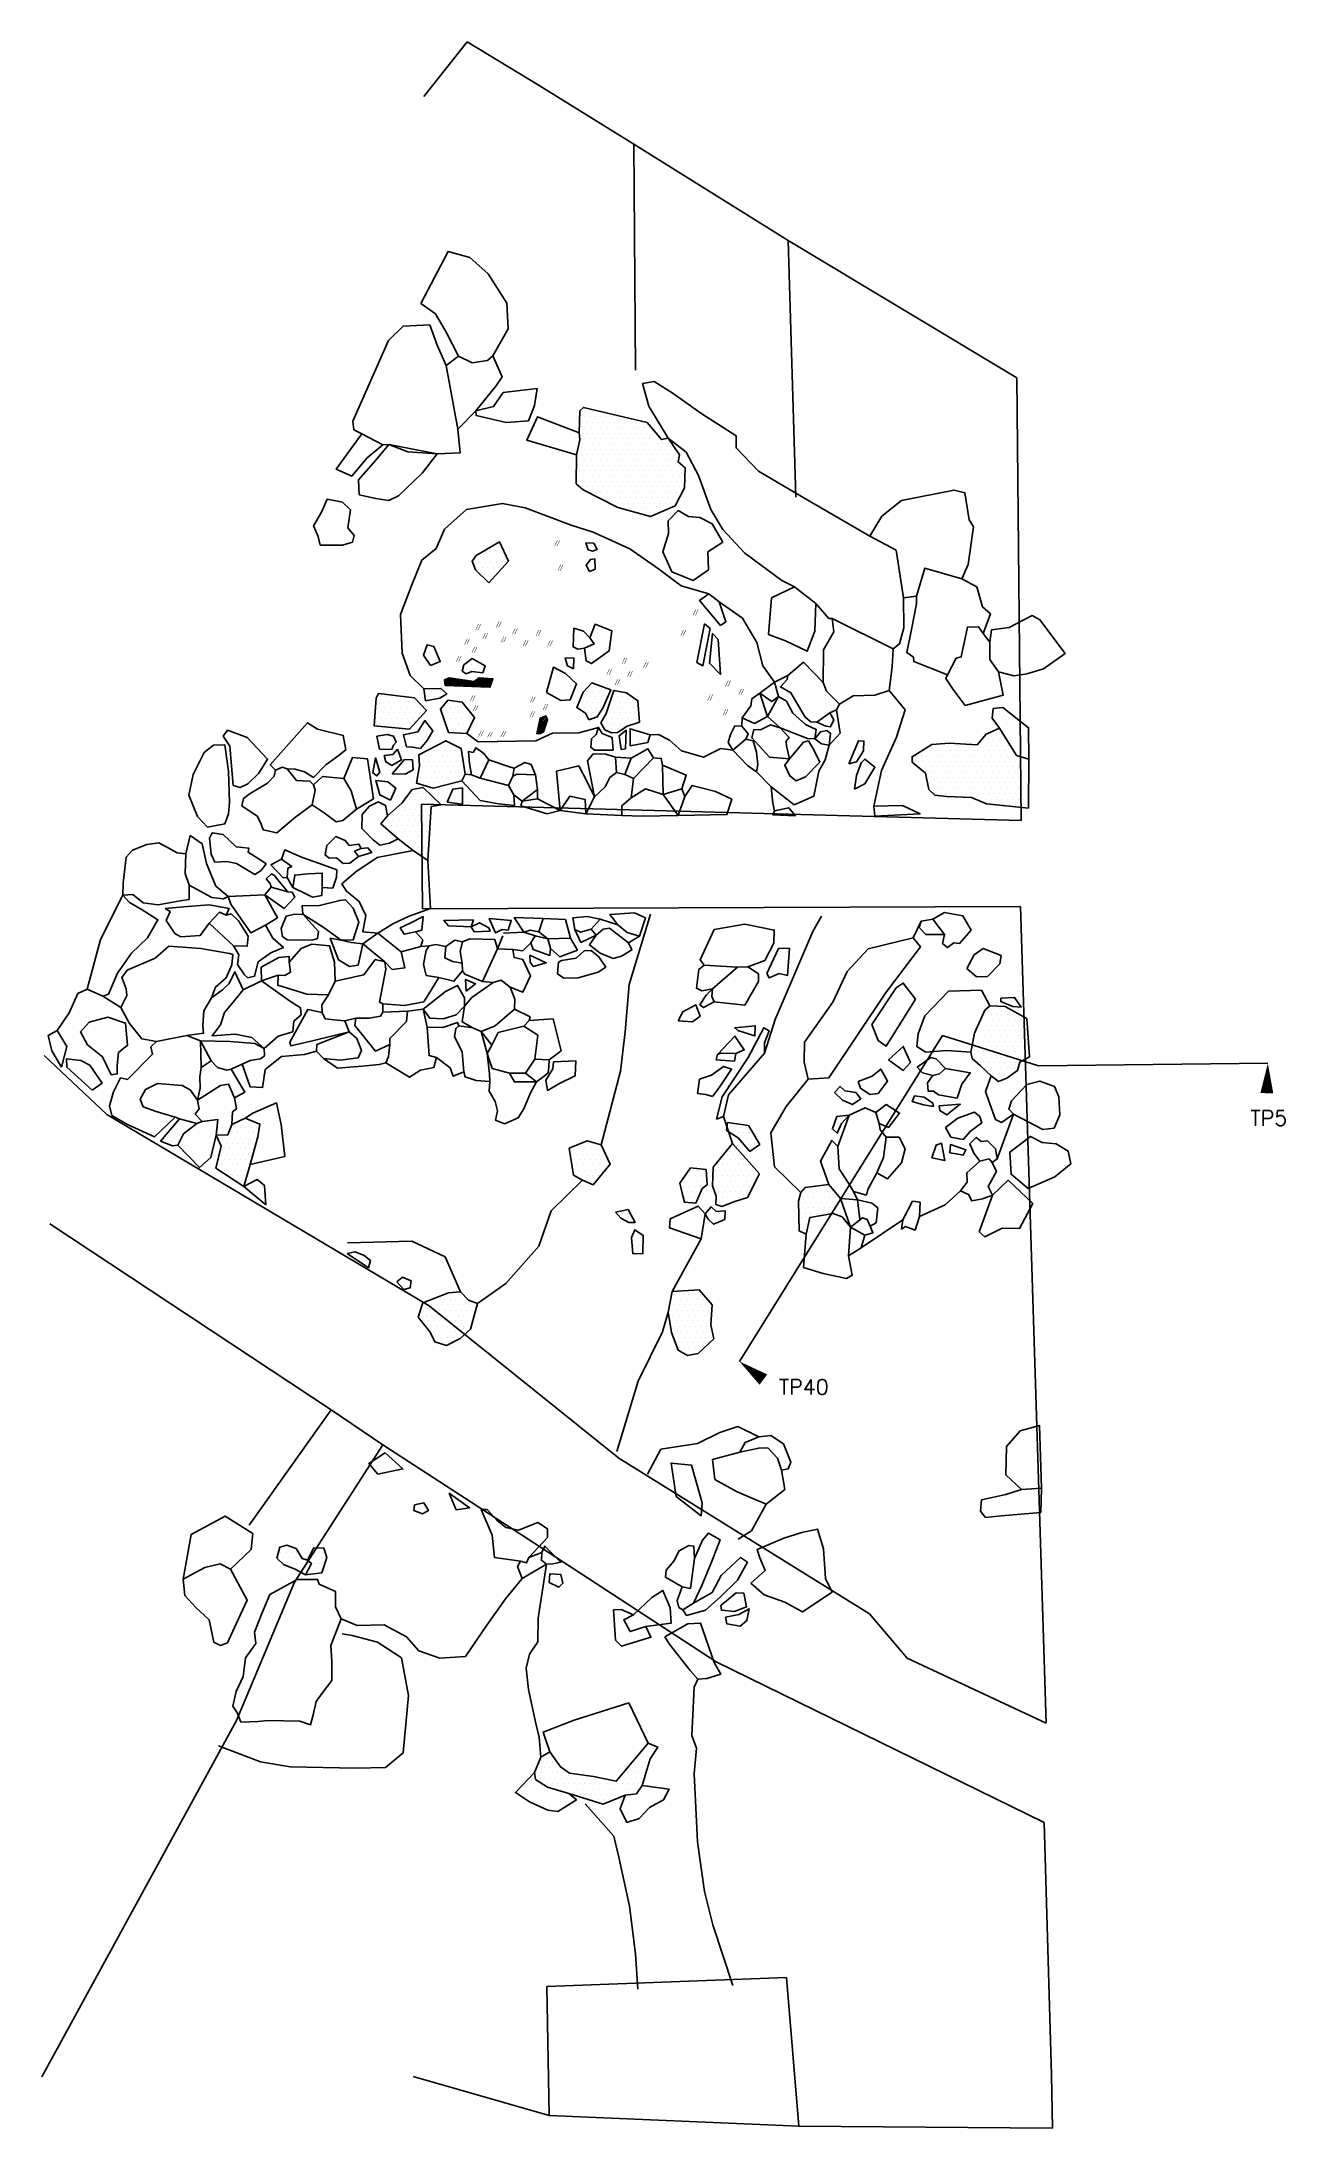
# Model space of a CAD drawing. Header units: metres. Extents: x 1.09 to 3.98, y -21.31 to -16.47.
import ezdxf

# ---------------------------------------------------------------- set-up
doc = ezdxf.new("R2010")
doc.units = ezdxf.units.M
doc.header["$LTSCALE"] = 25
doc.header["$MEASUREMENT"] = 0
doc.linetypes.add('STRICHPUNKTX2', pattern=[2, 1, -0.5, 0, -0.5])
doc.layers.get('0').update_dxf_attribs({"linetype": 'CONTINUOUS'})
for name, color, linetype in [('BEFUND', 1, 'CONTINUOUS'), ('FEUER', 1, 'CONTINUOUS'), ('GRABUNGSGRENZE', 3, 'STRICHPUNKTX2'), ('KNOCHEN', 2, 'CONTINUOUS'), ('KNOCHENSCHRAFF', 2, 'CONTINUOUS'), ('STEINE', 4, 'CONTINUOUS'), ('STEINESCHRAFF', 4, 'CONTINUOUS'), ('TPROFIL', 3, 'CONTINUOUS')]:
    doc.layers.add(name, color=color, linetype=linetype)
doc.styles.get("Standard").update_dxf_attribs({"font": 'txt.shx'})

msp = doc.modelspace()

# ---------------------------------------------------------------- texts
at = {"layer": 'TPROFIL'}
for s, p in [('TP5', (3.9023, -18.9838)), ('TP40', (2.8071, -19.6081))]:
    msp.add_text(s, height=0.035, dxfattribs=at).set_placement(p)

# ---------------------------------------------------------------- blocks, each defined once
blk = doc.blocks.new('*X1')
at = {"color": 0}
for p, q in [((153.75, -1900), (153.75, -1900)), ((154.375, -1898.75), (154.375, -1898.75)), ((155, -1897.5), (155, -1897.5)), ((155, -1900), (155, -1900)), ((155.625, -1898.75), (155.625, -1898.75)), ((156.25, -1897.5), (156.25, -1897.5)), ((156.25, -1900), (156.25, -1900)), ((156.875, -1898.75), (156.875, -1898.75)), ((157.5, -1897.5), (157.5, -1897.5)), ((157.5, -1900), (157.5, -1900)), ((158.125, -1898.75), (158.125, -1898.75)), ((158.75, -1897.5), (158.75, -1897.5)), ((158.75, -1900), (158.75, -1900)), ((159.375, -1898.75), (159.375, -1898.75)), ((269.375, -1898.75), (269.375, -1898.75)), ((270, -1900), (270, -1900)), ((270.625, -1898.75), (270.625, -1898.75)), ((271.25, -1900), (271.25, -1900)), ((271.875, -1898.75), (271.875, -1898.75)), ((272.5, -1900), (272.5, -1900)), ((273.125, -1898.75), (273.125, -1898.75)), ((273.75, -1900), (273.75, -1900)), ((150.625, -1901.25), (150.625, -1901.25)), ((151.25, -1902.5), (151.25, -1902.5)), ((151.875, -1901.25), (151.875, -1901.25)), ((151.875, -1903.75), (151.875, -1903.75)), ((152.5, -1902.5), (152.5, -1902.5)), ((153.125, -1901.25), (153.125, -1901.25)), ((153.125, -1903.75), (153.125, -1903.75)), ((153.75, -1902.5), (153.75, -1902.5)), ((154.375, -1901.25), (154.375, -1901.25)), ((154.375, -1903.75), (154.375, -1903.75)), ((155, -1902.5), (155, -1902.5)), ((155.625, -1901.25), (155.625, -1901.25)), ((155.625, -1903.75), (155.625, -1903.75)), ((156.25, -1902.5), (156.25, -1902.5)), ((156.875, -1901.25), (156.875, -1901.25)), ((156.875, -1903.75), (156.875, -1903.75)), ((157.5, -1902.5), (157.5, -1902.5)), ((158.125, -1901.25), (158.125, -1901.25)), ((158.125, -1903.75), (158.125, -1903.75)), ((158.75, -1902.5), (158.75, -1902.5)), ((159.375, -1901.25), (159.375, -1901.25)), ((233.125, -1903.75), (233.125, -1903.75)), ((234.375, -1903.75), (234.375, -1903.75)), ((235, -1902.5), (235, -1902.5)), ((235.625, -1903.75), (235.625, -1903.75)), ((236.25, -1902.5), (236.25, -1902.5)), ((236.875, -1903.75), (236.875, -1903.75)), ((237.5, -1902.5), (237.5, -1902.5)), ((238.125, -1903.75), (238.125, -1903.75)), ((239.375, -1903.75), (239.375, -1903.75)), ((269.375, -1903.75), (269.375, -1903.75)), ((270.625, -1903.75), (270.625, -1903.75)), ((271.875, -1901.25), (271.875, -1901.25)), ((272.5, -1902.5), (272.5, -1902.5)), ((273.125, -1901.25), (273.125, -1901.25)), ((273.75, -1902.5), (273.75, -1902.5)), ((274.375, -1901.25), (274.375, -1901.25)), ((274.375, -1903.75), (274.375, -1903.75)), ((275, -1902.5), (275, -1902.5)), ((150.625, -1906.25), (150.625, -1906.25)), ((151.25, -1905), (151.25, -1905)), ((151.25, -1907.5), (151.25, -1907.5)), ((151.875, -1906.25), (151.875, -1906.25)), ((151.875, -1908.75), (151.875, -1908.75)), ((152.5, -1905), (152.5, -1905)), ((152.5, -1907.5), (152.5, -1907.5)), ((153.125, -1906.25), (153.125, -1906.25)), ((153.125, -1908.75), (153.125, -1908.75)), ((153.75, -1905), (153.75, -1905)), ((153.75, -1907.5), (153.75, -1907.5)), ((154.375, -1906.25), (154.375, -1906.25)), ((154.375, -1908.75), (154.375, -1908.75)), ((155, -1905), (155, -1905)), ((155, -1907.5), (155, -1907.5)), ((155.625, -1906.25), (155.625, -1906.25)), ((155.625, -1908.75), (155.625, -1908.75)), ((156.25, -1905), (156.25, -1905)), ((156.25, -1907.5), (156.25, -1907.5)), ((156.875, -1906.25), (156.875, -1906.25)), ((156.875, -1908.75), (156.875, -1908.75)), ((157.5, -1905), (157.5, -1905)), ((157.5, -1907.5), (157.5, -1907.5)), ((158.125, -1906.25), (158.125, -1906.25)), ((232.5, -1905), (232.5, -1905)), ((233.125, -1906.25), (233.125, -1906.25)), ((233.125, -1908.75), (233.125, -1908.75)), ((233.75, -1905), (233.75, -1905)), ((233.75, -1907.5), (233.75, -1907.5)), ((234.375, -1906.25), (234.375, -1906.25)), ((234.375, -1908.75), (234.375, -1908.75)), ((235, -1905), (235, -1905)), ((235, -1907.5), (235, -1907.5)), ((235.625, -1906.25), (235.625, -1906.25)), ((235.625, -1908.75), (235.625, -1908.75)), ((236.25, -1905), (236.25, -1905)), ((236.25, -1907.5), (236.25, -1907.5)), ((236.875, -1906.25), (236.875, -1906.25)), ((236.875, -1908.75), (236.875, -1908.75)), ((237.5, -1905), (237.5, -1905)), ((237.5, -1907.5), (237.5, -1907.5)), ((238.125, -1906.25), (238.125, -1906.25)), ((238.125, -1908.75), (238.125, -1908.75)), ((238.75, -1905), (238.75, -1905)), ((238.75, -1907.5), (238.75, -1907.5)), ((239.375, -1906.25), (239.375, -1906.25)), ((239.375, -1908.75), (239.375, -1908.75)), ((240, -1905), (240, -1905)), ((240, -1907.5), (240, -1907.5)), ((240.625, -1906.25), (240.625, -1906.25)), ((241.25, -1907.5), (241.25, -1907.5)), ((260.625, -1908.75), (260.625, -1908.75)), ((261.875, -1908.75), (261.875, -1908.75)), ((263.125, -1908.75), (263.125, -1908.75)), ((265.625, -1908.75), (265.625, -1908.75)), ((266.25, -1907.5), (266.25, -1907.5)), ((266.875, -1906.25), (266.875, -1906.25)), ((266.875, -1908.75), (266.875, -1908.75)), ((267.5, -1907.5), (267.5, -1907.5)), ((268.125, -1906.25), (268.125, -1906.25)), ((268.125, -1908.75), (268.125, -1908.75)), ((268.75, -1905), (268.75, -1905)), ((268.75, -1907.5), (268.75, -1907.5)), ((269.375, -1906.25), (269.375, -1906.25)), ((269.375, -1908.75), (269.375, -1908.75)), ((270, -1905), (270, -1905)), ((270, -1907.5), (270, -1907.5)), ((270.625, -1906.25), (270.625, -1906.25)), ((270.625, -1908.75), (270.625, -1908.75)), ((271.25, -1905), (271.25, -1905)), ((271.25, -1907.5), (271.25, -1907.5)), ((271.875, -1906.25), (271.875, -1906.25)), ((271.875, -1908.75), (271.875, -1908.75)), ((272.5, -1907.5), (272.5, -1907.5)), ((273.125, -1906.25), (273.125, -1906.25)), ((273.125, -1908.75), (273.125, -1908.75)), ((273.75, -1907.5), (273.75, -1907.5)), ((274.375, -1908.75), (274.375, -1908.75)), ((153.75, -1910), (153.75, -1910)), ((155, -1910), (155, -1910)), ((155.625, -1911.25), (155.625, -1911.25)), ((156.25, -1910), (156.25, -1910)), ((233.75, -1910), (233.75, -1910)), ((235, -1910), (235, -1910)), ((235.625, -1911.25), (235.625, -1911.25)), ((236.25, -1910), (236.25, -1910)), ((236.875, -1911.25), (236.875, -1911.25)), ((237.5, -1910), (237.5, -1910)), ((238.125, -1911.25), (238.125, -1911.25)), ((238.75, -1910), (238.75, -1910)), ((258.125, -1911.25), (258.125, -1911.25)), ((258.75, -1912.5), (258.75, -1912.5)), ((259.375, -1911.25), (259.375, -1911.25)), ((259.375, -1913.75), (259.375, -1913.75)), ((260, -1910), (260, -1910)), ((260, -1912.5), (260, -1912.5)), ((260.625, -1911.25), (260.625, -1911.25)), ((260.625, -1913.75), (260.625, -1913.75)), ((261.25, -1910), (261.25, -1910)), ((261.25, -1912.5), (261.25, -1912.5)), ((261.875, -1911.25), (261.875, -1911.25)), ((261.875, -1913.75), (261.875, -1913.75)), ((262.5, -1910), (262.5, -1910)), ((262.5, -1912.5), (262.5, -1912.5)), ((263.125, -1911.25), (263.125, -1911.25)), ((263.75, -1910), (263.75, -1910)), ((265.625, -1911.25), (265.625, -1911.25)), ((266.25, -1910), (266.25, -1910)), ((266.25, -1912.5), (266.25, -1912.5)), ((266.875, -1911.25), (266.875, -1911.25)), ((266.875, -1913.75), (266.875, -1913.75)), ((267.5, -1910), (267.5, -1910)), ((267.5, -1912.5), (267.5, -1912.5)), ((268.125, -1911.25), (268.125, -1911.25)), ((268.125, -1913.75), (268.125, -1913.75)), ((268.75, -1910), (268.75, -1910)), ((268.75, -1912.5), (268.75, -1912.5)), ((269.375, -1911.25), (269.375, -1911.25)), ((269.375, -1913.75), (269.375, -1913.75)), ((270, -1910), (270, -1910)), ((270, -1912.5), (270, -1912.5)), ((270.625, -1911.25), (270.625, -1911.25)), ((270.625, -1913.75), (270.625, -1913.75)), ((271.25, -1910), (271.25, -1910)), ((271.25, -1912.5), (271.25, -1912.5)), ((271.875, -1911.25), (271.875, -1911.25)), ((271.875, -1913.75), (271.875, -1913.75)), ((272.5, -1910), (272.5, -1910)), ((272.5, -1912.5), (272.5, -1912.5)), ((273.125, -1911.25), (273.125, -1911.25)), ((273.125, -1913.75), (273.125, -1913.75)), ((273.75, -1910), (273.75, -1910)), ((273.75, -1912.5), (273.75, -1912.5)), ((274.375, -1911.25), (274.375, -1911.25)), ((275, -1910), (275, -1910)), ((286.875, -1913.75), (286.875, -1913.75)), ((288.125, -1913.75), (288.125, -1913.75)), ((288.75, -1912.5), (288.75, -1912.5)), ((289.375, -1913.75), (289.375, -1913.75)), ((290, -1912.5), (290, -1912.5)), ((290.625, -1913.75), (290.625, -1913.75)), ((291.25, -1912.5), (291.25, -1912.5)), ((291.875, -1913.75), (291.875, -1913.75)), ((292.5, -1912.5), (292.5, -1912.5)), ((293.125, -1913.75), (293.125, -1913.75)), ((243.125, -1918.75), (243.125, -1918.75)), ((244.375, -1918.75), (244.375, -1918.75)), ((245.625, -1918.75), (245.625, -1918.75)), ((258.75, -1915), (258.75, -1915)), ((260, -1915), (260, -1915)), ((260.625, -1916.25), (260.625, -1916.25)), ((261.25, -1915), (261.25, -1915)), ((264.375, -1918.75), (264.375, -1918.75)), ((265, -1917.5), (265, -1917.5)), ((265.625, -1918.75), (265.625, -1918.75)), ((266.25, -1915), (266.25, -1915)), ((266.875, -1916.25), (266.875, -1916.25)), ((266.875, -1918.75), (266.875, -1918.75)), ((267.5, -1915), (267.5, -1915)), ((268.125, -1916.25), (268.125, -1916.25)), ((268.125, -1918.75), (268.125, -1918.75)), ((268.75, -1915), (268.75, -1915)), ((269.375, -1916.25), (269.375, -1916.25)), ((270, -1915), (270, -1915)), ((271.25, -1915), (271.25, -1915)), ((272.5, -1915), (272.5, -1915)), ((285.625, -1916.25), (285.625, -1916.25)), ((285.625, -1918.75), (285.625, -1918.75)), ((286.25, -1915), (286.25, -1915)), ((286.25, -1917.5), (286.25, -1917.5)), ((286.875, -1916.25), (286.875, -1916.25)), ((286.875, -1918.75), (286.875, -1918.75)), ((287.5, -1915), (287.5, -1915)), ((287.5, -1917.5), (287.5, -1917.5)), ((288.125, -1916.25), (288.125, -1916.25)), ((288.125, -1918.75), (288.125, -1918.75)), ((288.75, -1915), (288.75, -1915)), ((288.75, -1917.5), (288.75, -1917.5)), ((289.375, -1916.25), (289.375, -1916.25)), ((289.375, -1918.75), (289.375, -1918.75)), ((290, -1915), (290, -1915)), ((290, -1917.5), (290, -1917.5)), ((290.625, -1916.25), (290.625, -1916.25)), ((290.625, -1918.75), (290.625, -1918.75)), ((291.25, -1915), (291.25, -1915)), ((291.25, -1917.5), (291.25, -1917.5)), ((291.875, -1916.25), (291.875, -1916.25)), ((291.875, -1918.75), (291.875, -1918.75)), ((292.5, -1915), (292.5, -1915)), ((292.5, -1917.5), (292.5, -1917.5)), ((293.125, -1916.25), (293.125, -1916.25)), ((293.125, -1918.75), (293.125, -1918.75)), ((293.75, -1915), (293.75, -1915)), ((293.75, -1917.5), (293.75, -1917.5)), ((294.375, -1916.25), (294.375, -1916.25)), ((294.375, -1918.75), (294.375, -1918.75)), ((295, -1917.5), (295, -1917.5)), ((295.625, -1918.75), (295.625, -1918.75)), ((245, -1920), (245, -1920)), ((246.25, -1920), (246.25, -1920)), ((246.875, -1923.75), (246.875, -1923.75)), ((248.125, -1923.75), (248.125, -1923.75)), ((265, -1920), (265, -1920)), ((266.25, -1920), (266.25, -1920)), ((267.5, -1920), (267.5, -1920)), ((285.625, -1921.25), (285.625, -1921.25)), ((286.25, -1920), (286.25, -1920)), ((286.25, -1922.5), (286.25, -1922.5)), ((286.875, -1921.25), (286.875, -1921.25)), ((287.5, -1920), (287.5, -1920)), ((296.25, -1920), (296.25, -1920)), ((296.875, -1921.25), (296.875, -1921.25)), ((246.875, -1926.25), (246.875, -1926.25)), ((247.5, -1925), (247.5, -1925)), ((247.5, -1927.5), (247.5, -1927.5)), ((248.125, -1926.25), (248.125, -1926.25)), ((248.75, -1925), (248.75, -1925)), ((248.75, -1927.5), (248.75, -1927.5)), ((200.625, -1938.75), (200.625, -1938.75)), ((201.875, -1938.75), (201.875, -1938.75)), ((203.125, -1938.75), (203.125, -1938.75)), ((203.75, -1937.5), (203.75, -1937.5)), ((204.375, -1938.75), (204.375, -1938.75)), ((205, -1937.5), (205, -1937.5)), ((205.625, -1938.75), (205.625, -1938.75)), ((206.25, -1937.5), (206.25, -1937.5)), ((206.875, -1938.75), (206.875, -1938.75)), ((208.125, -1938.75), (208.125, -1938.75)), ((255.625, -1938.75), (255.625, -1938.75)), ((256.25, -1937.5), (256.25, -1937.5)), ((256.875, -1938.75), (256.875, -1938.75)), ((257.5, -1937.5), (257.5, -1937.5)), ((258.125, -1938.75), (258.125, -1938.75)), ((258.75, -1937.5), (258.75, -1937.5)), ((259.375, -1938.75), (259.375, -1938.75)), ((260, -1937.5), (260, -1937.5)), ((260.625, -1938.75), (260.625, -1938.75)), ((261.25, -1937.5), (261.25, -1937.5)), ((261.875, -1938.75), (261.875, -1938.75)), ((262.5, -1937.5), (262.5, -1937.5)), ((263.125, -1938.75), (263.125, -1938.75)), ((197.5, -1942.5), (197.5, -1942.5)), ((198.125, -1941.25), (198.125, -1941.25)), ((198.75, -1940), (198.75, -1940)), ((198.75, -1942.5), (198.75, -1942.5)), ((199.375, -1941.25), (199.375, -1941.25)), ((200, -1940), (200, -1940)), ((200, -1942.5), (200, -1942.5)), ((200.625, -1941.25), (200.625, -1941.25)), ((201.25, -1940), (201.25, -1940)), ((201.25, -1942.5), (201.25, -1942.5)), ((201.875, -1941.25), (201.875, -1941.25)), ((202.5, -1940), (202.5, -1940)), ((202.5, -1942.5), (202.5, -1942.5)), ((203.125, -1941.25), (203.125, -1941.25)), ((203.75, -1940), (203.75, -1940)), ((203.75, -1942.5), (203.75, -1942.5)), ((204.375, -1941.25), (204.375, -1941.25)), ((205, -1940), (205, -1940)), ((205, -1942.5), (205, -1942.5)), ((205.625, -1941.25), (205.625, -1941.25)), ((206.25, -1940), (206.25, -1940)), ((206.25, -1942.5), (206.25, -1942.5)), ((206.875, -1941.25), (206.875, -1941.25)), ((207.5, -1940), (207.5, -1940)), ((207.5, -1942.5), (207.5, -1942.5)), ((208.125, -1941.25), (208.125, -1941.25)), ((208.75, -1940), (208.75, -1940)), ((208.75, -1942.5), (208.75, -1942.5)), ((209.375, -1941.25), (209.375, -1941.25)), ((210, -1940), (210, -1940)), ((255.625, -1941.25), (255.625, -1941.25)), ((256.25, -1940), (256.25, -1940)), ((256.25, -1942.5), (256.25, -1942.5)), ((256.875, -1941.25), (256.875, -1941.25)), ((257.5, -1940), (257.5, -1940)), ((257.5, -1942.5), (257.5, -1942.5)), ((258.125, -1941.25), (258.125, -1941.25)), ((258.75, -1940), (258.75, -1940)), ((258.75, -1942.5), (258.75, -1942.5)), ((259.375, -1941.25), (259.375, -1941.25)), ((260, -1940), (260, -1940)), ((260, -1942.5), (260, -1942.5)), ((260.625, -1941.25), (260.625, -1941.25)), ((261.25, -1940), (261.25, -1940)), ((261.25, -1942.5), (261.25, -1942.5)), ((261.875, -1941.25), (261.875, -1941.25)), ((262.5, -1940), (262.5, -1940)), ((262.5, -1942.5), (262.5, -1942.5)), ((263.125, -1941.25), (263.125, -1941.25)), ((263.75, -1940), (263.75, -1940)), ((263.75, -1942.5), (263.75, -1942.5)), ((264.375, -1941.25), (264.375, -1941.25)), ((265, -1940), (265, -1940)), ((265, -1942.5), (265, -1942.5)), ((198.125, -1943.75), (198.125, -1943.75)), ((198.75, -1945), (198.75, -1945)), ((199.375, -1943.75), (199.375, -1943.75)), ((200, -1945), (200, -1945)), ((200.625, -1943.75), (200.625, -1943.75)), ((200.625, -1946.25), (200.625, -1946.25)), ((201.25, -1945), (201.25, -1945)), ((201.25, -1947.5), (201.25, -1947.5)), ((201.875, -1943.75), (201.875, -1943.75)), ((201.875, -1946.25), (201.875, -1946.25)), ((202.5, -1945), (202.5, -1945)), ((202.5, -1947.5), (202.5, -1947.5)), ((203.125, -1943.75), (203.125, -1943.75)), ((203.125, -1946.25), (203.125, -1946.25)), ((203.75, -1945), (203.75, -1945)), ((203.75, -1947.5), (203.75, -1947.5)), ((204.375, -1943.75), (204.375, -1943.75)), ((204.375, -1946.25), (204.375, -1946.25)), ((205, -1945), (205, -1945)), ((205, -1947.5), (205, -1947.5)), ((205.625, -1943.75), (205.625, -1943.75)), ((205.625, -1946.25), (205.625, -1946.25)), ((206.25, -1945), (206.25, -1945)), ((206.25, -1947.5), (206.25, -1947.5)), ((206.875, -1943.75), (206.875, -1943.75)), ((206.875, -1946.25), (206.875, -1946.25)), ((207.5, -1945), (207.5, -1945)), ((208.125, -1943.75), (208.125, -1943.75)), ((208.125, -1946.25), (208.125, -1946.25)), ((208.75, -1945), (208.75, -1945)), ((209.375, -1943.75), (209.375, -1943.75)), ((255.625, -1943.75), (255.625, -1943.75)), ((256.25, -1945), (256.25, -1945)), ((256.25, -1947.5), (256.25, -1947.5)), ((256.875, -1943.75), (256.875, -1943.75)), ((256.875, -1946.25), (256.875, -1946.25)), ((257.5, -1945), (257.5, -1945)), ((257.5, -1947.5), (257.5, -1947.5)), ((258.125, -1943.75), (258.125, -1943.75)), ((258.125, -1946.25), (258.125, -1946.25)), ((258.75, -1945), (258.75, -1945)), ((258.75, -1947.5), (258.75, -1947.5)), ((259.375, -1943.75), (259.375, -1943.75)), ((259.375, -1946.25), (259.375, -1946.25)), ((260, -1945), (260, -1945)), ((260, -1947.5), (260, -1947.5)), ((260.625, -1943.75), (260.625, -1943.75)), ((260.625, -1946.25), (260.625, -1946.25)), ((261.25, -1945), (261.25, -1945)), ((261.25, -1947.5), (261.25, -1947.5)), ((261.875, -1943.75), (261.875, -1943.75)), ((261.875, -1946.25), (261.875, -1946.25)), ((262.5, -1945), (262.5, -1945)), ((262.5, -1947.5), (262.5, -1947.5)), ((263.125, -1943.75), (263.125, -1943.75)), ((263.125, -1946.25), (263.125, -1946.25)), ((263.75, -1945), (263.75, -1945)), ((263.75, -1947.5), (263.75, -1947.5)), ((264.375, -1943.75), (264.375, -1943.75)), ((264.375, -1946.25), (264.375, -1946.25)), ((265, -1947.5), (265, -1947.5)), ((201.875, -1948.75), (201.875, -1948.75)), ((203.125, -1948.75), (203.125, -1948.75)), ((204.375, -1948.75), (204.375, -1948.75)), ((256.875, -1948.75), (256.875, -1948.75)), ((257.5, -1950), (257.5, -1950)), ((258.125, -1948.75), (258.125, -1948.75)), ((258.75, -1950), (258.75, -1950)), ((259.375, -1948.75), (259.375, -1948.75)), ((259.375, -1951.25), (259.375, -1951.25)), ((260, -1950), (260, -1950)), ((260.625, -1948.75), (260.625, -1948.75)), ((260.625, -1951.25), (260.625, -1951.25)), ((261.25, -1950), (261.25, -1950)), ((261.875, -1948.75), (261.875, -1948.75)), ((261.875, -1951.25), (261.875, -1951.25)), ((262.5, -1950), (262.5, -1950)), ((263.125, -1948.75), (263.125, -1948.75)), ((264.375, -1948.75), (264.375, -1948.75)), ((165.625, -1996.25), (165.625, -1996.25)), ((166.875, -1996.25), (166.875, -1996.25)), ((164.375, -1998.75), (164.375, -1998.75)), ((165, -1997.5), (165, -1997.5)), ((165.625, -1998.75), (165.625, -1998.75)), ((166.25, -1997.5), (166.25, -1997.5)), ((166.25, -2000), (166.25, -2000)), ((166.875, -1998.75), (166.875, -1998.75)), ((167.5, -1997.5), (167.5, -1997.5)), ((167.5, -2000), (167.5, -2000)), ((168.125, -1998.75), (168.125, -1998.75)), ((168.125, -2001.25), (168.125, -2001.25)), ((168.75, -1997.5), (168.75, -1997.5)), ((168.75, -2000), (168.75, -2000)), ((169.375, -1998.75), (169.375, -1998.75)), ((169.375, -2001.25), (169.375, -2001.25)), ((170, -2000), (170, -2000)), ((170.625, -2001.25), (170.625, -2001.25)), ((171.25, -2000), (171.25, -2000)), ((171.875, -1998.75), (171.875, -1998.75)), ((171.875, -2001.25), (171.875, -2001.25)), ((172.5, -1997.5), (172.5, -1997.5)), ((172.5, -2000), (172.5, -2000)), ((173.125, -1998.75), (173.125, -1998.75)), ((173.125, -2001.25), (173.125, -2001.25)), ((173.75, -1997.5), (173.75, -1997.5)), ((173.75, -2000), (173.75, -2000)), ((174.375, -1998.75), (174.375, -1998.75)), ((174.375, -2001.25), (174.375, -2001.25)), ((175, -1997.5), (175, -1997.5)), ((175, -2000), (175, -2000)), ((175.625, -1998.75), (175.625, -1998.75)), ((171.25, -2002.5), (171.25, -2002.5)), ((226.25, -2045), (226.25, -2045)), ((227.5, -2045), (227.5, -2045)), ((248.75, -2045), (248.75, -2045)), ((249.375, -2043.75), (249.375, -2043.75)), ((250, -2042.5), (250, -2042.5)), ((250, -2045), (250, -2045)), ((250.625, -2043.75), (250.625, -2043.75)), ((251.25, -2042.5), (251.25, -2042.5)), ((251.875, -2043.75), (251.875, -2043.75)), ((224.375, -2048.75), (224.375, -2048.75)), ((225, -2047.5), (225, -2047.5)), ((225, -2050), (225, -2050)), ((225.625, -2046.25), (225.625, -2046.25)), ((225.625, -2048.75), (225.625, -2048.75)), ((226.25, -2047.5), (226.25, -2047.5)), ((226.25, -2050), (226.25, -2050)), ((226.875, -2046.25), (226.875, -2046.25)), ((226.875, -2048.75), (226.875, -2048.75)), ((227.5, -2047.5), (227.5, -2047.5)), ((227.5, -2050), (227.5, -2050)), ((228.125, -2046.25), (228.125, -2046.25)), ((228.125, -2048.75), (228.125, -2048.75)), ((228.75, -2047.5), (228.75, -2047.5)), ((228.75, -2050), (228.75, -2050)), ((229.375, -2048.75), (229.375, -2048.75)), ((230, -2047.5), (230, -2047.5)), ((230, -2050), (230, -2050)), ((230.625, -2048.75), (230.625, -2048.75)), ((231.25, -2050), (231.25, -2050)), ((231.875, -2048.75), (231.875, -2048.75)), ((232.5, -2050), (232.5, -2050)), ((233.75, -2050), (233.75, -2050)), ((235, -2050), (235, -2050)), ((236.25, -2050), (236.25, -2050)), ((237.5, -2050), (237.5, -2050)), ((238.75, -2050), (238.75, -2050)), ((243.75, -2050), (243.75, -2050)), ((245, -2050), (245, -2050)), ((245.625, -2048.75), (245.625, -2048.75)), ((246.25, -2047.5), (246.25, -2047.5)), ((246.25, -2050), (246.25, -2050)), ((246.875, -2046.25), (246.875, -2046.25)), ((246.875, -2048.75), (246.875, -2048.75)), ((247.5, -2047.5), (247.5, -2047.5)), ((247.5, -2050), (247.5, -2050)), ((248.125, -2046.25), (248.125, -2046.25)), ((248.125, -2048.75), (248.125, -2048.75)), ((248.75, -2047.5), (248.75, -2047.5)), ((248.75, -2050), (248.75, -2050)), ((249.375, -2046.25), (249.375, -2046.25)), ((249.375, -2048.75), (249.375, -2048.75)), ((250, -2047.5), (250, -2047.5)), ((226.875, -2051.25), (226.875, -2051.25)), ((228.125, -2051.25), (228.125, -2051.25)), ((228.75, -2052.5), (228.75, -2052.5)), ((229.375, -2051.25), (229.375, -2051.25)), ((230, -2052.5), (230, -2052.5)), ((230.625, -2051.25), (230.625, -2051.25)), ((231.25, -2052.5), (231.25, -2052.5)), ((231.875, -2051.25), (231.875, -2051.25)), ((232.5, -2052.5), (232.5, -2052.5)), ((233.125, -2051.25), (233.125, -2051.25)), ((233.125, -2053.75), (233.125, -2053.75)), ((233.75, -2052.5), (233.75, -2052.5)), ((234.375, -2051.25), (234.375, -2051.25)), ((234.375, -2053.75), (234.375, -2053.75)), ((235, -2052.5), (235, -2052.5)), ((235.625, -2051.25), (235.625, -2051.25)), ((235.625, -2053.75), (235.625, -2053.75)), ((236.25, -2052.5), (236.25, -2052.5)), ((236.875, -2051.25), (236.875, -2051.25)), ((236.875, -2053.75), (236.875, -2053.75)), ((237.5, -2052.5), (237.5, -2052.5)), ((237.5, -2055), (237.5, -2055)), ((238.125, -2051.25), (238.125, -2051.25)), ((238.125, -2053.75), (238.125, -2053.75)), ((238.75, -2052.5), (238.75, -2052.5)), ((238.75, -2055), (238.75, -2055)), ((239.375, -2051.25), (239.375, -2051.25)), ((239.375, -2053.75), (239.375, -2053.75)), ((240, -2052.5), (240, -2052.5)), ((240, -2055), (240, -2055)), ((240.625, -2051.25), (240.625, -2051.25)), ((240.625, -2053.75), (240.625, -2053.75)), ((241.25, -2052.5), (241.25, -2052.5)), ((241.25, -2055), (241.25, -2055)), ((241.875, -2051.25), (241.875, -2051.25)), ((241.875, -2053.75), (241.875, -2053.75)), ((242.5, -2052.5), (242.5, -2052.5)), ((243.125, -2051.25), (243.125, -2051.25)), ((243.125, -2053.75), (243.125, -2053.75)), ((243.75, -2052.5), (243.75, -2052.5)), ((244.375, -2051.25), (244.375, -2051.25)), ((244.375, -2053.75), (244.375, -2053.75)), ((245, -2052.5), (245, -2052.5)), ((245.625, -2051.25), (245.625, -2051.25)), ((245.625, -2053.75), (245.625, -2053.75)), ((246.25, -2052.5), (246.25, -2052.5)), ((246.875, -2051.25), (246.875, -2051.25)), ((247.5, -2052.5), (247.5, -2052.5)), ((248.125, -2051.25), (248.125, -2051.25))]:
    blk.add_line(p, q, dxfattribs=at)
blk = doc.blocks.new('*X2')
at = {"color": 0}
for p, q in [((207.5, -1792.5), (207.5, -1792.5)), ((208.125, -1791.25), (208.125, -1791.25)), ((208.75, -1792.5), (208.75, -1792.5)), ((209.375, -1791.25), (209.375, -1791.25)), ((210, -1792.5), (210, -1792.5)), ((210.625, -1791.25), (210.625, -1791.25)), ((211.25, -1792.5), (211.25, -1792.5)), ((211.875, -1791.25), (211.875, -1791.25)), ((198.75, -1797.5), (198.75, -1797.5)), ((200, -1797.5), (200, -1797.5)), ((201.25, -1797.5), (201.25, -1797.5)), ((202.5, -1797.5), (202.5, -1797.5)), ((187.5, -1800), (187.5, -1800)), ((187.5, -1802.5), (187.5, -1802.5)), ((188.125, -1798.75), (188.125, -1798.75)), ((188.125, -1801.25), (188.125, -1801.25)), ((188.75, -1800), (188.75, -1800)), ((188.75, -1802.5), (188.75, -1802.5)), ((189.375, -1798.75), (189.375, -1798.75)), ((189.375, -1801.25), (189.375, -1801.25)), ((190, -1800), (190, -1800)), ((190, -1802.5), (190, -1802.5)), ((190.625, -1798.75), (190.625, -1798.75)), ((190.625, -1801.25), (190.625, -1801.25)), ((191.25, -1800), (191.25, -1800)), ((191.25, -1802.5), (191.25, -1802.5)), ((191.875, -1798.75), (191.875, -1798.75)), ((191.875, -1801.25), (191.875, -1801.25)), ((192.5, -1800), (192.5, -1800)), ((192.5, -1802.5), (192.5, -1802.5)), ((193.125, -1798.75), (193.125, -1798.75)), ((193.125, -1801.25), (193.125, -1801.25)), ((193.75, -1800), (193.75, -1800)), ((193.75, -1802.5), (193.75, -1802.5)), ((194.375, -1801.25), (194.375, -1801.25)), ((195, -1800), (195, -1800)), ((195, -1802.5), (195, -1802.5)), ((195.625, -1801.25), (195.625, -1801.25)), ((196.25, -1800), (196.25, -1800)), ((196.25, -1802.5), (196.25, -1802.5)), ((196.875, -1801.25), (196.875, -1801.25)), ((197.5, -1800), (197.5, -1800)), ((197.5, -1802.5), (197.5, -1802.5)), ((198.125, -1801.25), (198.125, -1801.25)), ((198.75, -1800), (198.75, -1800)), ((199.375, -1798.75), (199.375, -1798.75)), ((200, -1800), (200, -1800)), ((200.625, -1798.75), (200.625, -1798.75)), ((201.25, -1800), (201.25, -1800)), ((201.875, -1798.75), (201.875, -1798.75)), ((202.5, -1800), (202.5, -1800)), ((202.5, -1802.5), (202.5, -1802.5)), ((203.125, -1801.25), (203.125, -1801.25)), ((203.75, -1802.5), (203.75, -1802.5)), ((204.375, -1801.25), (204.375, -1801.25)), ((205, -1802.5), (205, -1802.5)), ((205.625, -1801.25), (205.625, -1801.25)), ((206.25, -1802.5), (206.25, -1802.5)), ((206.875, -1801.25), (206.875, -1801.25)), ((207.5, -1802.5), (207.5, -1802.5)), ((208.125, -1801.25), (208.125, -1801.25)), ((208.75, -1802.5), (208.75, -1802.5)), ((186.875, -1803.75), (186.875, -1803.75)), ((187.5, -1805), (187.5, -1805)), ((188.125, -1803.75), (188.125, -1803.75)), ((188.75, -1805), (188.75, -1805)), ((189.375, -1803.75), (189.375, -1803.75)), ((190, -1805), (190, -1805)), ((190.625, -1803.75), (190.625, -1803.75)), ((191.25, -1805), (191.25, -1805)), ((191.875, -1803.75), (191.875, -1803.75)), ((192.5, -1805), (192.5, -1805)), ((193.125, -1803.75), (193.125, -1803.75)), ((193.75, -1805), (193.75, -1805)), ((194.375, -1803.75), (194.375, -1803.75)), ((195, -1805), (195, -1805)), ((195, -1807.5), (195, -1807.5)), ((195.625, -1803.75), (195.625, -1803.75)), ((196.25, -1807.5), (196.25, -1807.5)), ((196.875, -1803.75), (196.875, -1803.75)), ((197.5, -1807.5), (197.5, -1807.5)), ((198.125, -1806.25), (198.125, -1806.25)), ((198.75, -1805), (198.75, -1805)), ((198.75, -1807.5), (198.75, -1807.5)), ((199.375, -1806.25), (199.375, -1806.25)), ((203.125, -1803.75), (203.125, -1803.75)), ((203.75, -1805), (203.75, -1805)), ((204.375, -1803.75), (204.375, -1803.75)), ((204.375, -1806.25), (204.375, -1806.25)), ((205, -1805), (205, -1805)), ((205.625, -1803.75), (205.625, -1803.75)), ((205.625, -1806.25), (205.625, -1806.25)), ((206.25, -1805), (206.25, -1805)), ((206.875, -1803.75), (206.875, -1803.75)), ((206.875, -1806.25), (206.875, -1806.25)), ((207.5, -1805), (207.5, -1805)), ((208.125, -1803.75), (208.125, -1803.75)), ((208.125, -1806.25), (208.125, -1806.25)), ((208.75, -1805), (208.75, -1805)), ((209.375, -1803.75), (209.375, -1803.75)), ((194.375, -1808.75), (194.375, -1808.75)), ((195, -1810), (195, -1810)), ((195.625, -1808.75), (195.625, -1808.75)), ((196.25, -1810), (196.25, -1810)), ((196.875, -1808.75), (196.875, -1808.75)), ((197.5, -1810), (197.5, -1810)), ((197.5, -1812.5), (197.5, -1812.5)), ((198.125, -1808.75), (198.125, -1808.75)), ((198.75, -1812.5), (198.75, -1812.5)), ((199.375, -1811.25), (199.375, -1811.25)), ((200, -1812.5), (200, -1812.5)), ((200.625, -1811.25), (200.625, -1811.25)), ((201.25, -1812.5), (201.25, -1812.5)), ((201.875, -1811.25), (201.875, -1811.25)), ((202.5, -1810), (202.5, -1810)), ((202.5, -1812.5), (202.5, -1812.5)), ((203.125, -1811.25), (203.125, -1811.25)), ((203.75, -1810), (203.75, -1810)), ((203.75, -1812.5), (203.75, -1812.5)), ((204.375, -1811.25), (204.375, -1811.25)), ((205, -1810), (205, -1810)), ((205, -1812.5), (205, -1812.5)), ((205.625, -1811.25), (205.625, -1811.25)), ((206.25, -1812.5), (206.25, -1812.5)), ((206.875, -1811.25), (206.875, -1811.25)), ((197.5, -1815), (197.5, -1815)), ((197.5, -1817.5), (197.5, -1817.5)), ((198.125, -1813.75), (198.125, -1813.75)), ((198.125, -1816.25), (198.125, -1816.25)), ((198.75, -1815), (198.75, -1815)), ((198.75, -1817.5), (198.75, -1817.5)), ((199.375, -1813.75), (199.375, -1813.75)), ((199.375, -1816.25), (199.375, -1816.25)), ((200, -1815), (200, -1815)), ((200, -1817.5), (200, -1817.5)), ((200.625, -1813.75), (200.625, -1813.75)), ((200.625, -1816.25), (200.625, -1816.25)), ((201.25, -1815), (201.25, -1815)), ((201.25, -1817.5), (201.25, -1817.5)), ((201.875, -1813.75), (201.875, -1813.75)), ((201.875, -1816.25), (201.875, -1816.25)), ((202.5, -1815), (202.5, -1815)), ((202.5, -1817.5), (202.5, -1817.5)), ((203.125, -1813.75), (203.125, -1813.75)), ((203.125, -1816.25), (203.125, -1816.25)), ((203.75, -1815), (203.75, -1815)), ((203.75, -1817.5), (203.75, -1817.5)), ((204.375, -1813.75), (204.375, -1813.75)), ((204.375, -1816.25), (204.375, -1816.25)), ((205, -1815), (205, -1815)), ((205, -1817.5), (205, -1817.5)), ((205.625, -1813.75), (205.625, -1813.75)), ((205.625, -1816.25), (205.625, -1816.25)), ((206.25, -1815), (206.25, -1815)), ((206.25, -1817.5), (206.25, -1817.5)), ((206.875, -1813.75), (206.875, -1813.75)), ((206.875, -1816.25), (206.875, -1816.25)), ((207.5, -1815), (207.5, -1815)), ((195.625, -1821.25), (195.625, -1821.25)), ((196.875, -1818.75), (196.875, -1818.75)), ((196.875, -1821.25), (196.875, -1821.25)), ((197.5, -1820), (197.5, -1820)), ((198.125, -1818.75), (198.125, -1818.75)), ((198.125, -1821.25), (198.125, -1821.25)), ((199.375, -1818.75), (199.375, -1818.75)), ((199.375, -1821.25), (199.375, -1821.25)), ((200.625, -1818.75), (200.625, -1818.75)), ((201.875, -1818.75), (201.875, -1818.75)), ((203.125, -1818.75), (203.125, -1818.75)), ((204.375, -1818.75), (204.375, -1818.75)), ((190.625, -1826.25), (190.625, -1826.25)), ((191.875, -1826.25), (191.875, -1826.25)), ((192.5, -1825), (192.5, -1825)), ((193.125, -1823.75), (193.125, -1823.75)), ((193.125, -1826.25), (193.125, -1826.25)), ((193.75, -1825), (193.75, -1825)), ((194.375, -1823.75), (194.375, -1823.75)), ((194.375, -1826.25), (194.375, -1826.25)), ((195, -1822.5), (195, -1822.5)), ((195, -1825), (195, -1825)), ((195.625, -1823.75), (195.625, -1823.75)), ((195.625, -1826.25), (195.625, -1826.25)), ((196.25, -1822.5), (196.25, -1822.5)), ((196.25, -1825), (196.25, -1825)), ((196.875, -1823.75), (196.875, -1823.75)), ((196.875, -1826.25), (196.875, -1826.25)), ((197.5, -1822.5), (197.5, -1822.5)), ((197.5, -1825), (197.5, -1825)), ((198.125, -1823.75), (198.125, -1823.75)), ((198.125, -1826.25), (198.125, -1826.25)), ((198.75, -1822.5), (198.75, -1822.5)), ((198.75, -1825), (198.75, -1825)), ((199.375, -1823.75), (199.375, -1823.75)), ((199.375, -1826.25), (199.375, -1826.25)), ((200, -1822.5), (200, -1822.5)), ((200.625, -1823.75), (200.625, -1823.75)), ((201.875, -1823.75), (201.875, -1823.75)), ((189.375, -1828.75), (189.375, -1828.75)), ((190, -1827.5), (190, -1827.5)), ((190.625, -1828.75), (190.625, -1828.75)), ((191.25, -1827.5), (191.25, -1827.5)), ((191.25, -1830), (191.25, -1830)), ((191.875, -1828.75), (191.875, -1828.75)), ((191.875, -1831.25), (191.875, -1831.25)), ((192.5, -1827.5), (192.5, -1827.5)), ((192.5, -1830), (192.5, -1830)), ((193.125, -1828.75), (193.125, -1828.75)), ((193.125, -1831.25), (193.125, -1831.25)), ((193.75, -1827.5), (193.75, -1827.5)), ((193.75, -1830), (193.75, -1830)), ((194.375, -1828.75), (194.375, -1828.75)), ((194.375, -1831.25), (194.375, -1831.25)), ((195, -1827.5), (195, -1827.5)), ((195, -1830), (195, -1830)), ((195.625, -1828.75), (195.625, -1828.75)), ((195.625, -1831.25), (195.625, -1831.25)), ((196.25, -1827.5), (196.25, -1827.5)), ((196.25, -1830), (196.25, -1830)), ((196.875, -1828.75), (196.875, -1828.75)), ((196.875, -1831.25), (196.875, -1831.25)), ((197.5, -1827.5), (197.5, -1827.5)), ((197.5, -1830), (197.5, -1830)), ((198.125, -1828.75), (198.125, -1828.75)), ((198.125, -1831.25), (198.125, -1831.25)), ((198.75, -1827.5), (198.75, -1827.5)), ((198.75, -1830), (198.75, -1830)), ((199.375, -1828.75), (199.375, -1828.75)), ((199.375, -1831.25), (199.375, -1831.25)), ((193.75, -1832.5), (193.75, -1832.5)), ((195, -1832.5), (195, -1832.5)), ((195.625, -1833.75), (195.625, -1833.75)), ((196.25, -1832.5), (196.25, -1832.5)), ((196.875, -1833.75), (196.875, -1833.75)), ((197.5, -1832.5), (197.5, -1832.5)), ((197.5, -1835), (197.5, -1835)), ((198.125, -1833.75), (198.125, -1833.75)), ((198.75, -1832.5), (198.75, -1832.5)), ((198.75, -1835), (198.75, -1835)), ((258.125, -1873.75), (258.125, -1873.75)), ((258.75, -1872.5), (258.75, -1872.5)), ((259.375, -1873.75), (259.375, -1873.75)), ((260, -1872.5), (260, -1872.5)), ((260.625, -1871.25), (260.625, -1871.25)), ((260.625, -1873.75), (260.625, -1873.75)), ((261.25, -1872.5), (261.25, -1872.5)), ((327.5, -1875), (327.5, -1875)), ((328.125, -1873.75), (328.125, -1873.75)), ((328.75, -1872.5), (328.75, -1872.5)), ((328.75, -1875), (328.75, -1875)), ((329.375, -1871.25), (329.375, -1871.25)), ((329.375, -1873.75), (329.375, -1873.75)), ((330, -1872.5), (330, -1872.5)), ((330, -1875), (330, -1875)), ((330.625, -1871.25), (330.625, -1871.25)), ((330.625, -1873.75), (330.625, -1873.75)), ((331.25, -1872.5), (331.25, -1872.5)), ((331.25, -1875), (331.25, -1875)), ((331.875, -1871.25), (331.875, -1871.25)), ((331.875, -1873.75), (331.875, -1873.75)), ((332.5, -1872.5), (332.5, -1872.5)), ((332.5, -1875), (332.5, -1875)), ((333.125, -1871.25), (333.125, -1871.25)), ((333.125, -1873.75), (333.125, -1873.75)), ((333.75, -1872.5), (333.75, -1872.5)), ((333.75, -1875), (333.75, -1875)), ((334.375, -1873.75), (334.375, -1873.75)), ((335, -1872.5), (335, -1872.5)), ((335, -1875), (335, -1875)), ((335.625, -1873.75), (335.625, -1873.75)), ((336.25, -1872.5), (336.25, -1872.5)), ((336.25, -1875), (336.25, -1875)), ((336.875, -1873.75), (336.875, -1873.75)), ((337.5, -1875), (337.5, -1875)), ((338.125, -1873.75), (338.125, -1873.75)), ((326.25, -1877.5), (326.25, -1877.5)), ((326.25, -1880), (326.25, -1880)), ((326.875, -1876.25), (326.875, -1876.25)), ((326.875, -1878.75), (326.875, -1878.75)), ((327.5, -1877.5), (327.5, -1877.5)), ((327.5, -1880), (327.5, -1880)), ((328.125, -1876.25), (328.125, -1876.25)), ((328.125, -1878.75), (328.125, -1878.75)), ((328.75, -1877.5), (328.75, -1877.5)), ((328.75, -1880), (328.75, -1880)), ((329.375, -1876.25), (329.375, -1876.25)), ((329.375, -1878.75), (329.375, -1878.75)), ((330, -1877.5), (330, -1877.5)), ((330, -1880), (330, -1880)), ((330.625, -1876.25), (330.625, -1876.25)), ((330.625, -1878.75), (330.625, -1878.75)), ((331.25, -1877.5), (331.25, -1877.5)), ((331.25, -1880), (331.25, -1880)), ((331.875, -1876.25), (331.875, -1876.25)), ((331.875, -1878.75), (331.875, -1878.75)), ((332.5, -1877.5), (332.5, -1877.5)), ((332.5, -1880), (332.5, -1880)), ((333.125, -1876.25), (333.125, -1876.25)), ((333.125, -1878.75), (333.125, -1878.75)), ((333.75, -1877.5), (333.75, -1877.5)), ((333.75, -1880), (333.75, -1880)), ((334.375, -1876.25), (334.375, -1876.25)), ((334.375, -1878.75), (334.375, -1878.75)), ((335, -1877.5), (335, -1877.5)), ((335, -1880), (335, -1880)), ((335.625, -1876.25), (335.625, -1876.25)), ((335.625, -1878.75), (335.625, -1878.75)), ((336.25, -1877.5), (336.25, -1877.5)), ((336.25, -1880), (336.25, -1880)), ((336.875, -1876.25), (336.875, -1876.25)), ((336.875, -1878.75), (336.875, -1878.75)), ((337.5, -1877.5), (337.5, -1877.5)), ((337.5, -1880), (337.5, -1880)), ((338.125, -1876.25), (338.125, -1876.25)), ((338.125, -1878.75), (338.125, -1878.75)), ((325.625, -1881.25), (325.625, -1881.25)), ((326.25, -1882.5), (326.25, -1882.5)), ((326.875, -1881.25), (326.875, -1881.25)), ((326.875, -1883.75), (326.875, -1883.75)), ((327.5, -1882.5), (327.5, -1882.5)), ((328.125, -1881.25), (328.125, -1881.25)), ((328.125, -1883.75), (328.125, -1883.75)), ((328.75, -1882.5), (328.75, -1882.5)), ((328.75, -1885), (328.75, -1885)), ((329.375, -1881.25), (329.375, -1881.25)), ((329.375, -1883.75), (329.375, -1883.75)), ((330, -1882.5), (330, -1882.5)), ((330, -1885), (330, -1885)), ((330.625, -1881.25), (330.625, -1881.25)), ((330.625, -1883.75), (330.625, -1883.75)), ((331.25, -1882.5), (331.25, -1882.5)), ((331.25, -1885), (331.25, -1885)), ((331.875, -1881.25), (331.875, -1881.25)), ((331.875, -1883.75), (331.875, -1883.75)), ((332.5, -1882.5), (332.5, -1882.5)), ((332.5, -1885), (332.5, -1885)), ((333.125, -1881.25), (333.125, -1881.25)), ((333.125, -1883.75), (333.125, -1883.75)), ((333.75, -1882.5), (333.75, -1882.5)), ((333.75, -1885), (333.75, -1885)), ((334.375, -1881.25), (334.375, -1881.25)), ((334.375, -1883.75), (334.375, -1883.75)), ((335, -1882.5), (335, -1882.5)), ((335, -1885), (335, -1885)), ((335.625, -1881.25), (335.625, -1881.25)), ((335.625, -1883.75), (335.625, -1883.75)), ((336.25, -1882.5), (336.25, -1882.5)), ((336.25, -1885), (336.25, -1885)), ((336.875, -1881.25), (336.875, -1881.25)), ((337.5, -1882.5), (337.5, -1882.5)), ((338.125, -1881.25), (338.125, -1881.25)), ((330.625, -1886.25), (330.625, -1886.25)), ((331.25, -1887.5), (331.25, -1887.5)), ((331.875, -1886.25), (331.875, -1886.25)), ((332.5, -1887.5), (332.5, -1887.5)), ((333.125, -1886.25), (333.125, -1886.25)), ((334.375, -1886.25), (334.375, -1886.25))]:
    blk.add_line(p, q, dxfattribs=at)
blk = doc.blocks.new('*X3')
at = {"color": 0}
for p, q in [((235, -1732.5), (235, -1732.5)), ((235, -1735), (235, -1735)), ((235.625, -1733.75), (235.625, -1733.75)), ((236.25, -1732.5), (236.25, -1732.5)), ((236.25, -1735), (236.25, -1735)), ((236.875, -1733.75), (236.875, -1733.75)), ((237.5, -1732.5), (237.5, -1732.5)), ((237.5, -1735), (237.5, -1735)), ((238.125, -1733.75), (238.125, -1733.75)), ((238.75, -1732.5), (238.75, -1732.5)), ((238.75, -1735), (238.75, -1735)), ((239.375, -1733.75), (239.375, -1733.75)), ((240, -1735), (240, -1735)), ((240.625, -1733.75), (240.625, -1733.75)), ((241.25, -1735), (241.25, -1735)), ((241.875, -1733.75), (241.875, -1733.75)), ((242.5, -1735), (242.5, -1735)), ((243.125, -1733.75), (243.125, -1733.75)), ((243.75, -1735), (243.75, -1735)), ((244.375, -1733.75), (244.375, -1733.75)), ((245, -1735), (245, -1735)), ((246.25, -1735), (246.25, -1735)), ((247.5, -1735), (247.5, -1735)), ((248.75, -1735), (248.75, -1735)), ((234.375, -1736.25), (234.375, -1736.25)), ((235, -1737.5), (235, -1737.5)), ((235, -1740), (235, -1740)), ((235.625, -1736.25), (235.625, -1736.25)), ((235.625, -1738.75), (235.625, -1738.75)), ((236.25, -1737.5), (236.25, -1737.5)), ((236.25, -1740), (236.25, -1740)), ((236.875, -1736.25), (236.875, -1736.25)), ((236.875, -1738.75), (236.875, -1738.75)), ((237.5, -1737.5), (237.5, -1737.5)), ((237.5, -1740), (237.5, -1740)), ((238.125, -1736.25), (238.125, -1736.25)), ((238.125, -1738.75), (238.125, -1738.75)), ((238.75, -1737.5), (238.75, -1737.5)), ((238.75, -1740), (238.75, -1740)), ((239.375, -1736.25), (239.375, -1736.25)), ((239.375, -1738.75), (239.375, -1738.75)), ((240, -1737.5), (240, -1737.5)), ((240, -1740), (240, -1740)), ((240.625, -1736.25), (240.625, -1736.25)), ((240.625, -1738.75), (240.625, -1738.75)), ((241.25, -1737.5), (241.25, -1737.5)), ((241.25, -1740), (241.25, -1740)), ((241.875, -1736.25), (241.875, -1736.25)), ((241.875, -1738.75), (241.875, -1738.75)), ((242.5, -1737.5), (242.5, -1737.5)), ((242.5, -1740), (242.5, -1740)), ((243.125, -1736.25), (243.125, -1736.25)), ((243.125, -1738.75), (243.125, -1738.75)), ((243.75, -1737.5), (243.75, -1737.5)), ((243.75, -1740), (243.75, -1740)), ((244.375, -1736.25), (244.375, -1736.25)), ((244.375, -1738.75), (244.375, -1738.75)), ((245, -1737.5), (245, -1737.5)), ((245, -1740), (245, -1740)), ((245.625, -1736.25), (245.625, -1736.25)), ((245.625, -1738.75), (245.625, -1738.75)), ((246.25, -1737.5), (246.25, -1737.5)), ((246.25, -1740), (246.25, -1740)), ((246.875, -1736.25), (246.875, -1736.25)), ((246.875, -1738.75), (246.875, -1738.75)), ((247.5, -1737.5), (247.5, -1737.5)), ((247.5, -1740), (247.5, -1740)), ((248.125, -1736.25), (248.125, -1736.25)), ((248.125, -1738.75), (248.125, -1738.75)), ((248.75, -1737.5), (248.75, -1737.5)), ((248.75, -1740), (248.75, -1740)), ((249.375, -1736.25), (249.375, -1736.25)), ((249.375, -1738.75), (249.375, -1738.75)), ((250, -1737.5), (250, -1737.5)), ((250, -1740), (250, -1740)), ((250.625, -1736.25), (250.625, -1736.25)), ((250.625, -1738.75), (250.625, -1738.75)), ((251.25, -1737.5), (251.25, -1737.5)), ((251.25, -1740), (251.25, -1740)), ((251.875, -1738.75), (251.875, -1738.75)), ((252.5, -1740), (252.5, -1740)), ((253.125, -1738.75), (253.125, -1738.75)), ((253.75, -1740), (253.75, -1740)), ((255, -1740), (255, -1740)), ((233.75, -1742.5), (233.75, -1742.5)), ((234.375, -1741.25), (234.375, -1741.25)), ((234.375, -1743.75), (234.375, -1743.75)), ((235, -1742.5), (235, -1742.5)), ((235.625, -1741.25), (235.625, -1741.25)), ((235.625, -1743.75), (235.625, -1743.75)), ((236.25, -1742.5), (236.25, -1742.5)), ((236.875, -1741.25), (236.875, -1741.25)), ((236.875, -1743.75), (236.875, -1743.75)), ((237.5, -1742.5), (237.5, -1742.5)), ((238.125, -1741.25), (238.125, -1741.25)), ((238.125, -1743.75), (238.125, -1743.75)), ((238.75, -1742.5), (238.75, -1742.5)), ((239.375, -1741.25), (239.375, -1741.25)), ((239.375, -1743.75), (239.375, -1743.75)), ((240, -1742.5), (240, -1742.5)), ((240.625, -1741.25), (240.625, -1741.25)), ((240.625, -1743.75), (240.625, -1743.75)), ((241.25, -1742.5), (241.25, -1742.5)), ((241.875, -1741.25), (241.875, -1741.25)), ((241.875, -1743.75), (241.875, -1743.75)), ((242.5, -1742.5), (242.5, -1742.5)), ((243.125, -1741.25), (243.125, -1741.25)), ((243.125, -1743.75), (243.125, -1743.75)), ((243.75, -1742.5), (243.75, -1742.5)), ((244.375, -1741.25), (244.375, -1741.25)), ((244.375, -1743.75), (244.375, -1743.75)), ((245, -1742.5), (245, -1742.5)), ((245.625, -1741.25), (245.625, -1741.25)), ((245.625, -1743.75), (245.625, -1743.75)), ((246.25, -1742.5), (246.25, -1742.5)), ((246.875, -1741.25), (246.875, -1741.25)), ((246.875, -1743.75), (246.875, -1743.75)), ((247.5, -1742.5), (247.5, -1742.5)), ((248.125, -1741.25), (248.125, -1741.25)), ((248.125, -1743.75), (248.125, -1743.75)), ((248.75, -1742.5), (248.75, -1742.5)), ((249.375, -1741.25), (249.375, -1741.25)), ((249.375, -1743.75), (249.375, -1743.75)), ((250, -1742.5), (250, -1742.5)), ((250.625, -1741.25), (250.625, -1741.25)), ((250.625, -1743.75), (250.625, -1743.75)), ((251.25, -1742.5), (251.25, -1742.5)), ((251.875, -1741.25), (251.875, -1741.25)), ((251.875, -1743.75), (251.875, -1743.75)), ((252.5, -1742.5), (252.5, -1742.5)), ((253.125, -1741.25), (253.125, -1741.25)), ((253.125, -1743.75), (253.125, -1743.75)), ((253.75, -1742.5), (253.75, -1742.5)), ((254.375, -1741.25), (254.375, -1741.25)), ((254.375, -1743.75), (254.375, -1743.75)), ((255, -1742.5), (255, -1742.5)), ((255.625, -1741.25), (255.625, -1741.25)), ((255.625, -1743.75), (255.625, -1743.75)), ((256.25, -1742.5), (256.25, -1742.5)), ((256.875, -1743.75), (256.875, -1743.75)), ((257.5, -1742.5), (257.5, -1742.5)), ((233.75, -1745), (233.75, -1745)), ((233.75, -1747.5), (233.75, -1747.5)), ((234.375, -1746.25), (234.375, -1746.25)), ((234.375, -1748.75), (234.375, -1748.75)), ((235, -1745), (235, -1745)), ((235, -1747.5), (235, -1747.5)), ((235.625, -1746.25), (235.625, -1746.25)), ((235.625, -1748.75), (235.625, -1748.75)), ((236.25, -1745), (236.25, -1745)), ((236.25, -1747.5), (236.25, -1747.5)), ((236.875, -1746.25), (236.875, -1746.25)), ((236.875, -1748.75), (236.875, -1748.75)), ((237.5, -1745), (237.5, -1745)), ((237.5, -1747.5), (237.5, -1747.5)), ((238.125, -1746.25), (238.125, -1746.25)), ((238.125, -1748.75), (238.125, -1748.75)), ((238.75, -1745), (238.75, -1745)), ((238.75, -1747.5), (238.75, -1747.5)), ((239.375, -1746.25), (239.375, -1746.25)), ((239.375, -1748.75), (239.375, -1748.75)), ((240, -1745), (240, -1745)), ((240, -1747.5), (240, -1747.5)), ((240.625, -1746.25), (240.625, -1746.25)), ((240.625, -1748.75), (240.625, -1748.75)), ((241.25, -1745), (241.25, -1745)), ((241.25, -1747.5), (241.25, -1747.5)), ((241.875, -1746.25), (241.875, -1746.25)), ((241.875, -1748.75), (241.875, -1748.75)), ((242.5, -1745), (242.5, -1745)), ((242.5, -1747.5), (242.5, -1747.5)), ((243.125, -1746.25), (243.125, -1746.25)), ((243.125, -1748.75), (243.125, -1748.75)), ((243.75, -1745), (243.75, -1745)), ((243.75, -1747.5), (243.75, -1747.5)), ((244.375, -1746.25), (244.375, -1746.25)), ((244.375, -1748.75), (244.375, -1748.75)), ((245, -1745), (245, -1745)), ((245, -1747.5), (245, -1747.5)), ((245.625, -1746.25), (245.625, -1746.25)), ((245.625, -1748.75), (245.625, -1748.75)), ((246.25, -1745), (246.25, -1745)), ((246.25, -1747.5), (246.25, -1747.5)), ((246.875, -1746.25), (246.875, -1746.25)), ((246.875, -1748.75), (246.875, -1748.75)), ((247.5, -1745), (247.5, -1745)), ((247.5, -1747.5), (247.5, -1747.5)), ((248.125, -1746.25), (248.125, -1746.25)), ((248.125, -1748.75), (248.125, -1748.75)), ((248.75, -1745), (248.75, -1745)), ((248.75, -1747.5), (248.75, -1747.5)), ((249.375, -1746.25), (249.375, -1746.25)), ((249.375, -1748.75), (249.375, -1748.75)), ((250, -1745), (250, -1745)), ((250, -1747.5), (250, -1747.5)), ((250.625, -1746.25), (250.625, -1746.25)), ((250.625, -1748.75), (250.625, -1748.75)), ((251.25, -1745), (251.25, -1745)), ((251.25, -1747.5), (251.25, -1747.5)), ((251.875, -1746.25), (251.875, -1746.25)), ((251.875, -1748.75), (251.875, -1748.75)), ((252.5, -1745), (252.5, -1745)), ((252.5, -1747.5), (252.5, -1747.5)), ((253.125, -1746.25), (253.125, -1746.25)), ((253.125, -1748.75), (253.125, -1748.75)), ((253.75, -1745), (253.75, -1745)), ((253.75, -1747.5), (253.75, -1747.5)), ((254.375, -1746.25), (254.375, -1746.25)), ((254.375, -1748.75), (254.375, -1748.75)), ((255, -1745), (255, -1745)), ((255, -1747.5), (255, -1747.5)), ((255.625, -1746.25), (255.625, -1746.25)), ((255.625, -1748.75), (255.625, -1748.75)), ((256.25, -1745), (256.25, -1745)), ((256.25, -1747.5), (256.25, -1747.5)), ((256.875, -1746.25), (256.875, -1746.25)), ((256.875, -1748.75), (256.875, -1748.75)), ((257.5, -1745), (257.5, -1745)), ((257.5, -1747.5), (257.5, -1747.5)), ((258.125, -1746.25), (258.125, -1746.25)), ((258.125, -1748.75), (258.125, -1748.75)), ((258.75, -1747.5), (258.75, -1747.5)), ((235, -1750), (235, -1750)), ((236.25, -1750), (236.25, -1750)), ((236.875, -1751.25), (236.875, -1751.25)), ((237.5, -1750), (237.5, -1750)), ((238.125, -1751.25), (238.125, -1751.25)), ((238.75, -1750), (238.75, -1750)), ((239.375, -1751.25), (239.375, -1751.25)), ((240, -1750), (240, -1750)), ((240, -1752.5), (240, -1752.5)), ((240.625, -1751.25), (240.625, -1751.25)), ((241.25, -1750), (241.25, -1750)), ((241.25, -1752.5), (241.25, -1752.5)), ((241.875, -1751.25), (241.875, -1751.25)), ((241.875, -1753.75), (241.875, -1753.75)), ((242.5, -1750), (242.5, -1750)), ((242.5, -1752.5), (242.5, -1752.5)), ((243.125, -1751.25), (243.125, -1751.25)), ((243.125, -1753.75), (243.125, -1753.75)), ((243.75, -1750), (243.75, -1750)), ((243.75, -1752.5), (243.75, -1752.5)), ((244.375, -1751.25), (244.375, -1751.25)), ((244.375, -1753.75), (244.375, -1753.75)), ((245, -1750), (245, -1750)), ((245, -1752.5), (245, -1752.5)), ((245.625, -1751.25), (245.625, -1751.25)), ((245.625, -1753.75), (245.625, -1753.75)), ((246.25, -1750), (246.25, -1750)), ((246.25, -1752.5), (246.25, -1752.5)), ((246.875, -1751.25), (246.875, -1751.25)), ((246.875, -1753.75), (246.875, -1753.75)), ((247.5, -1750), (247.5, -1750)), ((247.5, -1752.5), (247.5, -1752.5)), ((248.125, -1751.25), (248.125, -1751.25)), ((248.125, -1753.75), (248.125, -1753.75)), ((248.75, -1750), (248.75, -1750)), ((248.75, -1752.5), (248.75, -1752.5)), ((249.375, -1751.25), (249.375, -1751.25)), ((249.375, -1753.75), (249.375, -1753.75)), ((250, -1750), (250, -1750)), ((250, -1752.5), (250, -1752.5)), ((250.625, -1751.25), (250.625, -1751.25)), ((250.625, -1753.75), (250.625, -1753.75)), ((251.25, -1750), (251.25, -1750)), ((251.25, -1752.5), (251.25, -1752.5)), ((251.875, -1751.25), (251.875, -1751.25)), ((251.875, -1753.75), (251.875, -1753.75)), ((252.5, -1750), (252.5, -1750)), ((252.5, -1752.5), (252.5, -1752.5)), ((253.125, -1751.25), (253.125, -1751.25)), ((253.125, -1753.75), (253.125, -1753.75)), ((253.75, -1750), (253.75, -1750)), ((253.75, -1752.5), (253.75, -1752.5)), ((254.375, -1751.25), (254.375, -1751.25)), ((254.375, -1753.75), (254.375, -1753.75)), ((255, -1750), (255, -1750)), ((255, -1752.5), (255, -1752.5)), ((255.625, -1751.25), (255.625, -1751.25)), ((255.625, -1753.75), (255.625, -1753.75)), ((256.25, -1750), (256.25, -1750)), ((256.25, -1752.5), (256.25, -1752.5)), ((256.875, -1751.25), (256.875, -1751.25)), ((256.875, -1753.75), (256.875, -1753.75)), ((257.5, -1750), (257.5, -1750)), ((257.5, -1752.5), (257.5, -1752.5)), ((258.125, -1751.25), (258.125, -1751.25)), ((258.75, -1750), (258.75, -1750)), ((245, -1755), (245, -1755)), ((246.25, -1755), (246.25, -1755)), ((247.5, -1755), (247.5, -1755)), ((248.75, -1755), (248.75, -1755)), ((249.375, -1756.25), (249.375, -1756.25)), ((250, -1755), (250, -1755)), ((250.625, -1756.25), (250.625, -1756.25)), ((251.25, -1755), (251.25, -1755)), ((251.875, -1756.25), (251.875, -1756.25)), ((252.5, -1755), (252.5, -1755)), ((253.75, -1755), (253.75, -1755)), ((255, -1755), (255, -1755)), ((214.375, -1763.75), (214.375, -1763.75)), ((215.625, -1763.75), (215.625, -1763.75)), ((210, -1767.5), (210, -1767.5)), ((210.625, -1766.25), (210.625, -1766.25)), ((210.625, -1768.75), (210.625, -1768.75)), ((211.25, -1767.5), (211.25, -1767.5)), ((211.875, -1766.25), (211.875, -1766.25)), ((211.875, -1768.75), (211.875, -1768.75)), ((212.5, -1765), (212.5, -1765)), ((212.5, -1767.5), (212.5, -1767.5)), ((213.125, -1766.25), (213.125, -1766.25)), ((213.125, -1768.75), (213.125, -1768.75)), ((213.75, -1765), (213.75, -1765)), ((213.75, -1767.5), (213.75, -1767.5)), ((214.375, -1766.25), (214.375, -1766.25)), ((214.375, -1768.75), (214.375, -1768.75)), ((215, -1765), (215, -1765)), ((215, -1767.5), (215, -1767.5)), ((215.625, -1766.25), (215.625, -1766.25)), ((215.625, -1768.75), (215.625, -1768.75)), ((216.25, -1765), (216.25, -1765)), ((216.25, -1767.5), (216.25, -1767.5)), ((216.875, -1766.25), (216.875, -1766.25)), ((217.5, -1767.5), (217.5, -1767.5)), ((211.25, -1770), (211.25, -1770)), ((212.5, -1770), (212.5, -1770)), ((213.125, -1771.25), (213.125, -1771.25)), ((213.75, -1770), (213.75, -1770)), ((215, -1770), (215, -1770)), ((236.25, -1797.5), (236.25, -1797.5)), ((236.875, -1796.25), (236.875, -1796.25)), ((237.5, -1797.5), (237.5, -1797.5)), ((238.125, -1796.25), (238.125, -1796.25)), ((238.75, -1797.5), (238.75, -1797.5)), ((240, -1797.5), (240, -1797.5)), ((241.25, -1797.5), (241.25, -1797.5)), ((242.5, -1797.5), (242.5, -1797.5)), ((234.375, -1801.25), (234.375, -1801.25)), ((235, -1800), (235, -1800)), ((235.625, -1798.75), (235.625, -1798.75)), ((235.625, -1801.25), (235.625, -1801.25)), ((236.25, -1800), (236.25, -1800)), ((236.25, -1802.5), (236.25, -1802.5)), ((236.875, -1798.75), (236.875, -1798.75)), ((236.875, -1801.25), (236.875, -1801.25)), ((237.5, -1800), (237.5, -1800)), ((237.5, -1802.5), (237.5, -1802.5)), ((238.125, -1798.75), (238.125, -1798.75)), ((238.125, -1801.25), (238.125, -1801.25)), ((238.75, -1800), (238.75, -1800)), ((238.75, -1802.5), (238.75, -1802.5)), ((239.375, -1798.75), (239.375, -1798.75)), ((239.375, -1801.25), (239.375, -1801.25)), ((240, -1800), (240, -1800)), ((240.625, -1798.75), (240.625, -1798.75)), ((241.25, -1802.5), (241.25, -1802.5)), ((241.875, -1801.25), (241.875, -1801.25)), ((242.5, -1800), (242.5, -1800)), ((242.5, -1802.5), (242.5, -1802.5)), ((243.125, -1798.75), (243.125, -1798.75)), ((243.125, -1801.25), (243.125, -1801.25)), ((243.75, -1800), (243.75, -1800)), ((243.75, -1802.5), (243.75, -1802.5)), ((244.375, -1798.75), (244.375, -1798.75)), ((244.375, -1801.25), (244.375, -1801.25)), ((245, -1800), (245, -1800)), ((245, -1802.5), (245, -1802.5)), ((245.625, -1798.75), (245.625, -1798.75)), ((245.625, -1801.25), (245.625, -1801.25)), ((246.25, -1800), (246.25, -1800)), ((246.25, -1802.5), (246.25, -1802.5)), ((246.875, -1801.25), (246.875, -1801.25)), ((247.5, -1800), (247.5, -1800)), ((247.5, -1802.5), (247.5, -1802.5)), ((236.875, -1803.75), (236.875, -1803.75)), ((240, -1805), (240, -1805)), ((240.625, -1803.75), (240.625, -1803.75)), ((240.625, -1806.25), (240.625, -1806.25)), ((241.25, -1805), (241.25, -1805)), ((241.875, -1803.75), (241.875, -1803.75)), ((241.875, -1806.25), (241.875, -1806.25)), ((242.5, -1805), (242.5, -1805)), ((243.125, -1803.75), (243.125, -1803.75)), ((243.125, -1806.25), (243.125, -1806.25)), ((243.75, -1805), (243.75, -1805)), ((244.375, -1803.75), (244.375, -1803.75)), ((244.375, -1806.25), (244.375, -1806.25)), ((245, -1805), (245, -1805)), ((245.625, -1803.75), (245.625, -1803.75)), ((246.25, -1805), (246.25, -1805)), ((246.875, -1803.75), (246.875, -1803.75)), ((248.125, -1803.75), (248.125, -1803.75)), ((330, -1807.5), (330, -1807.5)), ((331.25, -1807.5), (331.25, -1807.5)), ((331.875, -1806.25), (331.875, -1806.25)), ((332.5, -1807.5), (332.5, -1807.5)), ((312.5, -1812.5), (312.5, -1812.5)), ((313.75, -1812.5), (313.75, -1812.5)), ((314.375, -1811.25), (314.375, -1811.25)), ((315, -1812.5), (315, -1812.5)), ((315.625, -1811.25), (315.625, -1811.25)), ((316.25, -1810), (316.25, -1810)), ((316.25, -1812.5), (316.25, -1812.5)), ((316.875, -1811.25), (316.875, -1811.25)), ((317.5, -1810), (317.5, -1810)), ((317.5, -1812.5), (317.5, -1812.5)), ((318.125, -1811.25), (318.125, -1811.25)), ((318.75, -1810), (318.75, -1810)), ((318.75, -1812.5), (318.75, -1812.5)), ((319.375, -1811.25), (319.375, -1811.25)), ((320, -1810), (320, -1810)), ((320, -1812.5), (320, -1812.5)), ((320.625, -1811.25), (320.625, -1811.25)), ((321.25, -1810), (321.25, -1810)), ((321.25, -1812.5), (321.25, -1812.5)), ((321.875, -1811.25), (321.875, -1811.25)), ((322.5, -1810), (322.5, -1810)), ((322.5, -1812.5), (322.5, -1812.5)), ((323.125, -1811.25), (323.125, -1811.25)), ((323.75, -1810), (323.75, -1810)), ((323.75, -1812.5), (323.75, -1812.5)), ((324.375, -1811.25), (324.375, -1811.25)), ((325, -1810), (325, -1810)), ((325, -1812.5), (325, -1812.5)), ((325.625, -1811.25), (325.625, -1811.25)), ((326.25, -1810), (326.25, -1810)), ((326.25, -1812.5), (326.25, -1812.5)), ((326.875, -1811.25), (326.875, -1811.25)), ((327.5, -1810), (327.5, -1810)), ((327.5, -1812.5), (327.5, -1812.5)), ((328.125, -1808.75), (328.125, -1808.75)), ((328.125, -1811.25), (328.125, -1811.25)), ((328.75, -1810), (328.75, -1810)), ((328.75, -1812.5), (328.75, -1812.5)), ((329.375, -1808.75), (329.375, -1808.75)), ((329.375, -1811.25), (329.375, -1811.25)), ((330, -1810), (330, -1810)), ((330, -1812.5), (330, -1812.5)), ((330.625, -1808.75), (330.625, -1808.75)), ((330.625, -1811.25), (330.625, -1811.25)), ((331.25, -1810), (331.25, -1810)), ((331.25, -1812.5), (331.25, -1812.5)), ((331.875, -1808.75), (331.875, -1808.75)), ((331.875, -1811.25), (331.875, -1811.25)), ((332.5, -1810), (332.5, -1810)), ((332.5, -1812.5), (332.5, -1812.5)), ((333.125, -1808.75), (333.125, -1808.75)), ((333.125, -1811.25), (333.125, -1811.25)), ((333.75, -1810), (333.75, -1810)), ((333.75, -1812.5), (333.75, -1812.5)), ((334.375, -1811.25), (334.375, -1811.25)), ((335, -1812.5), (335, -1812.5)), ((311.875, -1813.75), (311.875, -1813.75)), ((313.125, -1813.75), (313.125, -1813.75)), ((313.75, -1815), (313.75, -1815)), ((314.375, -1813.75), (314.375, -1813.75)), ((315, -1815), (315, -1815)), ((315, -1817.5), (315, -1817.5)), ((315.625, -1813.75), (315.625, -1813.75)), ((315.625, -1816.25), (315.625, -1816.25)), ((316.25, -1815), (316.25, -1815)), ((316.25, -1817.5), (316.25, -1817.5)), ((316.875, -1813.75), (316.875, -1813.75)), ((316.875, -1816.25), (316.875, -1816.25)), ((317.5, -1815), (317.5, -1815)), ((317.5, -1817.5), (317.5, -1817.5)), ((318.125, -1813.75), (318.125, -1813.75)), ((318.125, -1816.25), (318.125, -1816.25)), ((318.75, -1815), (318.75, -1815)), ((318.75, -1817.5), (318.75, -1817.5)), ((319.375, -1813.75), (319.375, -1813.75)), ((319.375, -1816.25), (319.375, -1816.25)), ((320, -1815), (320, -1815)), ((320, -1817.5), (320, -1817.5)), ((320.625, -1813.75), (320.625, -1813.75)), ((320.625, -1816.25), (320.625, -1816.25)), ((321.25, -1815), (321.25, -1815)), ((321.25, -1817.5), (321.25, -1817.5)), ((321.875, -1813.75), (321.875, -1813.75)), ((321.875, -1816.25), (321.875, -1816.25)), ((322.5, -1815), (322.5, -1815)), ((322.5, -1817.5), (322.5, -1817.5)), ((323.125, -1813.75), (323.125, -1813.75)), ((323.125, -1816.25), (323.125, -1816.25)), ((323.75, -1815), (323.75, -1815)), ((323.75, -1817.5), (323.75, -1817.5)), ((324.375, -1813.75), (324.375, -1813.75)), ((324.375, -1816.25), (324.375, -1816.25)), ((325, -1815), (325, -1815)), ((325, -1817.5), (325, -1817.5)), ((325.625, -1813.75), (325.625, -1813.75)), ((325.625, -1816.25), (325.625, -1816.25)), ((326.25, -1815), (326.25, -1815)), ((326.25, -1817.5), (326.25, -1817.5)), ((326.875, -1813.75), (326.875, -1813.75)), ((326.875, -1816.25), (326.875, -1816.25)), ((327.5, -1815), (327.5, -1815)), ((327.5, -1817.5), (327.5, -1817.5)), ((328.125, -1813.75), (328.125, -1813.75)), ((328.125, -1816.25), (328.125, -1816.25)), ((328.75, -1815), (328.75, -1815)), ((328.75, -1817.5), (328.75, -1817.5)), ((329.375, -1813.75), (329.375, -1813.75)), ((329.375, -1816.25), (329.375, -1816.25)), ((330, -1815), (330, -1815)), ((330, -1817.5), (330, -1817.5)), ((330.625, -1813.75), (330.625, -1813.75)), ((330.625, -1816.25), (330.625, -1816.25)), ((331.25, -1815), (331.25, -1815)), ((331.25, -1817.5), (331.25, -1817.5)), ((331.875, -1813.75), (331.875, -1813.75)), ((331.875, -1816.25), (331.875, -1816.25)), ((332.5, -1815), (332.5, -1815)), ((332.5, -1817.5), (332.5, -1817.5)), ((333.125, -1813.75), (333.125, -1813.75)), ((333.125, -1816.25), (333.125, -1816.25)), ((333.75, -1815), (333.75, -1815)), ((333.75, -1817.5), (333.75, -1817.5)), ((334.375, -1813.75), (334.375, -1813.75)), ((334.375, -1816.25), (334.375, -1816.25)), ((335, -1815), (335, -1815)), ((335, -1817.5), (335, -1817.5)), ((335.625, -1813.75), (335.625, -1813.75)), ((335.625, -1816.25), (335.625, -1816.25)), ((336.25, -1815), (336.25, -1815)), ((336.25, -1817.5), (336.25, -1817.5)), ((336.875, -1813.75), (336.875, -1813.75)), ((336.875, -1816.25), (336.875, -1816.25)), ((337.5, -1815), (337.5, -1815)), ((337.5, -1817.5), (337.5, -1817.5)), ((338.125, -1813.75), (338.125, -1813.75)), ((338.125, -1816.25), (338.125, -1816.25)), ((315.625, -1818.75), (315.625, -1818.75)), ((316.25, -1820), (316.25, -1820)), ((316.875, -1818.75), (316.875, -1818.75)), ((316.875, -1821.25), (316.875, -1821.25)), ((317.5, -1820), (317.5, -1820)), ((318.125, -1818.75), (318.125, -1818.75)), ((318.125, -1821.25), (318.125, -1821.25)), ((318.75, -1820), (318.75, -1820)), ((319.375, -1818.75), (319.375, -1818.75)), ((319.375, -1821.25), (319.375, -1821.25)), ((320, -1820), (320, -1820)), ((320.625, -1818.75), (320.625, -1818.75)), ((320.625, -1821.25), (320.625, -1821.25)), ((321.25, -1820), (321.25, -1820)), ((321.875, -1818.75), (321.875, -1818.75)), ((321.875, -1821.25), (321.875, -1821.25)), ((322.5, -1820), (322.5, -1820)), ((323.125, -1818.75), (323.125, -1818.75)), ((323.125, -1821.25), (323.125, -1821.25)), ((323.75, -1820), (323.75, -1820)), ((324.375, -1818.75), (324.375, -1818.75)), ((324.375, -1821.25), (324.375, -1821.25)), ((325, -1820), (325, -1820)), ((325.625, -1818.75), (325.625, -1818.75)), ((325.625, -1821.25), (325.625, -1821.25)), ((326.25, -1820), (326.25, -1820)), ((326.875, -1818.75), (326.875, -1818.75)), ((326.875, -1821.25), (326.875, -1821.25)), ((327.5, -1820), (327.5, -1820)), ((328.125, -1818.75), (328.125, -1818.75)), ((328.125, -1821.25), (328.125, -1821.25)), ((328.75, -1820), (328.75, -1820)), ((329.375, -1818.75), (329.375, -1818.75)), ((329.375, -1821.25), (329.375, -1821.25)), ((330, -1820), (330, -1820)), ((330.625, -1818.75), (330.625, -1818.75)), ((330.625, -1821.25), (330.625, -1821.25)), ((331.25, -1820), (331.25, -1820)), ((331.875, -1818.75), (331.875, -1818.75)), ((331.875, -1821.25), (331.875, -1821.25)), ((332.5, -1820), (332.5, -1820)), ((333.125, -1818.75), (333.125, -1818.75)), ((333.125, -1821.25), (333.125, -1821.25)), ((333.75, -1820), (333.75, -1820)), ((334.375, -1818.75), (334.375, -1818.75)), ((334.375, -1821.25), (334.375, -1821.25)), ((335, -1820), (335, -1820)), ((335.625, -1818.75), (335.625, -1818.75)), ((335.625, -1821.25), (335.625, -1821.25)), ((336.25, -1820), (336.25, -1820)), ((336.875, -1818.75), (336.875, -1818.75)), ((336.875, -1821.25), (336.875, -1821.25)), ((337.5, -1820), (337.5, -1820)), ((338.125, -1818.75), (338.125, -1818.75)), ((338.125, -1821.25), (338.125, -1821.25)), ((327.5, -1822.5), (327.5, -1822.5)), ((328.75, -1822.5), (328.75, -1822.5)), ((330, -1822.5), (330, -1822.5)), ((330.625, -1823.75), (330.625, -1823.75)), ((331.25, -1822.5), (331.25, -1822.5)), ((331.875, -1823.75), (331.875, -1823.75)), ((332.5, -1822.5), (332.5, -1822.5)), ((333.125, -1823.75), (333.125, -1823.75)), ((333.75, -1822.5), (333.75, -1822.5)), ((334.375, -1823.75), (334.375, -1823.75)), ((335, -1822.5), (335, -1822.5)), ((335.625, -1823.75), (335.625, -1823.75)), ((336.25, -1822.5), (336.25, -1822.5)), ((336.875, -1823.75), (336.875, -1823.75)), ((337.5, -1822.5), (337.5, -1822.5)), ((338.125, -1823.75), (338.125, -1823.75))]:
    blk.add_line(p, q, dxfattribs=at)
blk = doc.blocks.new('HK')
at = {"layer": 'FEUER', "const_width": 0.1}
for points in [[(-0.66, -1.37), (0, 0)], [(0.52, -0.03), (-0.1, -1.37)]]:
    blk.add_lwpolyline(points, dxfattribs=at)
blk = doc.blocks.new('*X5')
at = {"color": 0}
for p, q in [((203.03, -1794.9), (203.16, -1794.77)), ((203.08, -1795.2), (203.78, -1794.51)), ((203.13, -1795.51), (204.24, -1794.4)), ((203.17, -1795.82), (204.55, -1794.44)), ((203.25, -1796.09), (204.86, -1794.48)), ((203.59, -1796.1), (205.17, -1794.53)), ((203.93, -1796.12), (205.48, -1794.57)), ((204.27, -1796.13), (205.79, -1794.61)), ((204.61, -1796.15), (206.1, -1794.66)), ((204.95, -1796.16), (206.41, -1794.7)), ((205.29, -1796.18), (206.72, -1794.74)), ((205.63, -1796.19), (207.03, -1794.79)), ((205.97, -1796.21), (207.34, -1794.83)), ((206.3, -1796.22), (207.66, -1794.87)), ((206.64, -1796.24), (207.97, -1794.91)), ((206.98, -1796.25), (208.28, -1794.96)), ((207.32, -1796.27), (208.59, -1795)), ((207.66, -1796.28), (208.9, -1795.04)), ((208, -1796.3), (209.21, -1795.09)), ((208.34, -1796.31), (209.52, -1795.13)), ((208.68, -1796.32), (209.83, -1795.17)), ((209.02, -1796.34), (210.7, -1794.65)), ((209.35, -1796.35), (211.32, -1794.39)), ((209.69, -1796.37), (211.65, -1794.41)), ((210.03, -1796.38), (211.99, -1794.43)), ((210.37, -1796.4), (212.32, -1794.45)), ((210.71, -1796.41), (212.66, -1794.47)), ((211.05, -1796.43), (212.99, -1794.48)), ((211.39, -1796.44), (213.33, -1794.5)), ((211.73, -1796.46), (213.66, -1794.52)), ((212.06, -1796.47), (214, -1794.54)), ((212.4, -1796.49), (214.23, -1794.66)), ((212.74, -1796.5), (214.05, -1795.2)), ((213.08, -1796.52), (213.87, -1795.73)), ((213.42, -1796.53), (213.68, -1796.27)), ((224.53, -1806.99), (226.7, -1804.81)), ((224.53, -1807.34), (226.52, -1805.35)), ((224.62, -1806.54), (226.89, -1804.27)), ((224.72, -1806.09), (226.88, -1803.93)), ((224.81, -1805.64), (226.77, -1803.69)), ((224.91, -1805.19), (226.67, -1803.44)), ((224.93, -1807.3), (226.33, -1805.89)), ((225.01, -1804.74), (226.54, -1803.21)), ((225.1, -1804.29), (225.94, -1803.45)), ((225.2, -1803.85), (225.35, -1803.69)), ((225.33, -1807.25), (226.15, -1806.43))]:
    blk.add_line(p, q, dxfattribs=at)
blk = doc.blocks.new('PFEIL')
at = {"layer": 'TPROFIL'}
blk.add_lwpolyline([(0, 0, 0, 3, 0), (6.54, -2.37, 3, 3, 0)], format="xyseb", dxfattribs=at)

# ---------------------------------------------------------------- linework, layer by layer
at = {"layer": 'BEFUND'}
for points in [[(1.9825, -17.9691), (1.9505, -17.9381), (1.9316, -17.8865), (1.9282, -17.7964), (1.9542, -17.7276), (1.9773, -17.6705), (2.0108, -17.643), (2.0299, -17.5983), (2.0817, -17.5528), (2.1651, -17.5382), (2.2179, -17.5485), (2.3243, -17.5885), (2.3757, -17.6049), (2.4611, -17.6441), (2.5271, -17.6906), (2.5802, -17.7296), (2.6439, -17.7485)], [(2.6681, -17.7667), (2.7222, -17.8046), (2.7555, -17.8612), (2.7693, -17.9153), (2.7968, -17.9535)], [(3.0633, -17.9731), (3.1001, -18.0179), (3.0802, -18.0816), (3.0456, -18.1587), (3.0274, -18.2414)], [(2.388, -18.0586), (2.342, -18.0713), (2.281, -18.0719), (2.2423, -18.0902), (2.1081, -18.0924), (2.0818, -18.0727)], [(2.6999, -18.1116), (2.6722, -18.1078), (2.6319, -18.1281), (2.5806, -18.1132), (2.5532, -18.0884), (2.5275, -18.0753), (2.508, -18.0755)], [(2.7893, -18.1969), (2.7927, -18.2343), (2.797, -18.2527)], [(2.5091, -18.4924), (2.4595, -18.6557), (2.4502, -18.7657), (2.4394, -18.8568), (2.3944, -19.0283)], [(2.7739, -18.8154), (2.7985, -18.7371), (2.8858, -18.5325), (2.9057, -18.4969)], [(3.1373, -18.5089), (3.1189, -18.5476)], [(2.8747, -18.8761), (2.8237, -18.9392), (2.7885, -19.0003), (2.797, -19.0797), (2.858, -19.1388)], [(2.6994, -19.0251), (2.678, -18.9624)], [(3.3138, -19.061), (3.3516, -18.9567)], [(2.351, -19.1102), (2.2781, -19.1814), (2.249, -19.2638), (2.1726, -19.3503), (2.1068, -19.3965)], [(3.1334, -19.1951), (3.1935, -19.1677), (3.2287, -19.1352)], [(2.9984, -19.2678), (3.0947, -19.2022)], [(2.0672, -19.3695), (2.0316, -19.2885), (1.9543, -19.2517), (1.8051, -19.2561)], [(2.5589, -19.3691), (2.6268, -19.247)], [(2.4302, -19.7405), (2.4803, -19.5772), (2.5364, -19.4627), (2.5497, -19.4169)], [(2.5019, -19.7936), (2.533, -19.7356), (2.6176, -19.7224), (2.67, -19.6965), (2.7118, -19.6828), (2.7601, -19.7063)], [(2.7777, -19.8631), (2.7436, -19.9247), (2.7125, -19.9445)], [(2.267, -20.0025), (2.248, -20.1277), (2.2469, -20.1827), (2.228, -20.2117), (2.2198, -20.2443), (2.2254, -20.2937), (2.2426, -20.3726), (2.2502, -20.4042), (2.2537, -20.4505)], [(1.7903, -20.1292), (1.8274, -20.145), (1.8901, -20.1436), (1.942, -20.1711), (1.9704, -20.2038), (2.0193, -20.2206), (2.0788, -20.2166), (2.1288, -20.1439), (2.1722, -20.0828), (2.2104, -20.0355)], [(1.5054, -20.4246), (1.6031, -20.4614), (1.6718, -20.4732), (1.8245, -20.4764), (1.8932, -20.475), (1.9345, -20.4409), (1.9469, -20.3076), (1.9302, -20.22), (1.8747, -20.1838), (1.8157, -20.1684), (1.7923, -20.1643)], [(2.7, -20.981), (2.6534, -20.8399), (2.6341, -20.7625), (2.618, -20.6474), (2.61, -20.4891), (2.6157, -20.4296), (2.6045, -20.4005), (2.6102, -20.288), (2.6184, -20.2692)], [(2.3569, -20.5591), (2.4235, -20.634), (2.4351, -20.6834), (2.46, -20.7969), (2.4741, -20.9074), (2.4791, -20.9894)]]:
    msp.add_lwpolyline(points, dxfattribs=at)
at = {"layer": 'GRABUNGSGRENZE', "flags": 128}
for points in [[(3.3697, -18.2745), (3.36, -17.2467), (2.8285, -16.9272), (2.47, -16.7036), (2.25, -16.5678), (2.0826, -16.4658), (1.9819, -16.5927)], [(1.1006, -18.8205), (1.2455, -18.9576), (1.9943, -19.402), (2.4348, -19.7558), (3.0172, -20.118), (3.1052, -20.2209), (3.4277, -20.3715), (3.3679, -18.4746), (1.9792, -18.48), (1.9769, -18.2367), (3.3697, -18.2745)], [(1.9575, -21.1924), (2.273, -21.2834), (2.8534, -21.308), (3.4429, -21.3128), (3.44, -21.1891), (3.4234, -20.6026), (2.6612, -20.229), (2.2533, -19.9628), (1.887, -19.7251), (1.767, -19.644), (1.1133, -19.2115)], [(1.887, -19.7251), (1.682, -20.0441), (1.5472, -20.3656), (1.0946, -21.1934)], [(2.273, -21.2834), (2.2678, -20.9835), (2.8248, -20.9628), (2.8534, -21.308)]]:
    msp.add_lwpolyline(points, dxfattribs=at)
at = {"layer": 'GRABUNGSGRENZE'}
for points in [[(2.47, -16.7036), (2.4737, -17.2286), (2.4737, -17.2286)], [(2.8285, -16.9272), (2.8462, -17.5238)], [(1.767, -19.644), (1.5762, -19.9116)]]:
    msp.add_lwpolyline(points, dxfattribs=at)
at = {"layer": 'KNOCHEN'}
for points in [[(2.0408, -17.9438), (2.0994, -17.9519), (2.1109, -17.9438), (2.1427, -17.9456), (2.1359, -17.9654), (2.0321, -17.9609), (2.0302, -17.9483), (2.0408, -17.9438)], [(2.2445, -18.0735), (2.2522, -18.0374), (2.2656, -18.032), (2.2695, -18.041), (2.2599, -18.069), (2.2532, -18.0726), (2.2445, -18.0735)]]:
    msp.add_lwpolyline(points, dxfattribs=at)
at = {"layer": 'STEINE'}
for points in [[(1.9749, -17.0738), (2.0095, -17.098), (2.0339, -17.1403), (2.0631, -17.1959), (2.0945, -17.212), (2.1303, -17.2066), (2.1425, -17.1952), (2.1783, -17.1324), (2.1747, -17.0735), (2.1316, -17.0053), (2.0892, -16.9667), (2.0384, -16.9533), (1.9749, -17.0738)], [(1.8171, -17.3472), (1.8193, -17.3671), (1.8378, -17.3767), (1.8867, -17.4024), (1.9011, -17.4012), (2.0134, -17.4233), (2.0667, -17.4207), (2.0611, -17.3655), (2.0341, -17.2182), (2.0132, -17.1707), (1.9959, -17.1238), (1.9339, -17.1264), (1.9004, -17.1595), (1.8171, -17.3472)], [(2.0631, -17.1959), (2.0341, -17.2182)], [(2.1425, -17.1952), (2.1645, -17.2442), (2.1493, -17.2663), (2.1027, -17.3231), (2.0611, -17.3655)], [(3.0727, -17.8762), (3.087, -17.8648), (3.0974, -17.8274), (3.0967, -17.7577), (3.0794, -17.6472), (3.0181, -17.614), (2.8595, -17.5222), (2.7596, -17.4631), (2.7074, -17.4093), (2.7076, -17.3811), (2.6257, -17.3286), (2.5613, -17.2831), (2.5175, -17.2548), (2.4904, -17.2597), (2.5047, -17.3123), (2.5494, -17.3867), (2.5917, -17.4191), (2.6204, -17.4731), (2.6487, -17.5528), (2.6768, -17.5986), (2.728, -17.6535), (2.8136, -17.7177), (2.8435, -17.7318), (2.893, -17.7708), (2.923, -17.8059), (2.9307, -17.8053), (3.0727, -17.8762)], [(2.1027, -17.3231), (2.1441, -17.3135), (2.1668, -17.281), (2.2451, -17.2716), (2.2393, -17.3111), (2.2253, -17.3466), (2.1731, -17.3501), (2.1038, -17.3344), (2.1027, -17.3231)], [(2.3372, -17.4255), (2.2211, -17.3917), (2.2462, -17.3372), (2.3429, -17.3742)], [(2.3372, -17.4255), (2.3446, -17.3906), (2.3429, -17.3742), (2.3445, -17.3235), (2.3531, -17.3152), (2.5009, -17.3507), (2.5341, -17.3899), (2.5494, -17.3867), (2.5759, -17.4254), (2.573, -17.4418), (2.589, -17.4555), (2.5878, -17.5021), (2.5662, -17.5438), (2.5085, -17.5689), (2.4331, -17.5475), (2.3523, -17.5068), (2.3363, -17.4926), (2.3372, -17.4255)], [(1.8867, -17.4024), (1.8506, -17.4324), (1.8147, -17.4753), (1.7787, -17.4587), (1.8378, -17.3767)], [(1.832, -17.5186), (1.8306, -17.4833), (1.8707, -17.4379), (1.9011, -17.4012), (1.9453, -17.4183), (2.0134, -17.4233), (1.9785, -17.4681), (1.9237, -17.5204), (1.9007, -17.5313), (1.8704, -17.527), (1.832, -17.5186)], [(1.7413, -17.6352), (1.737, -17.6148), (1.7261, -17.5903), (1.7442, -17.5589), (1.7573, -17.5285), (1.7932, -17.5354), (1.8118, -17.5531), (1.8055, -17.5952), (1.8205, -17.613), (1.8166, -17.6284), (1.7931, -17.6353), (1.7413, -17.6352)], [(3.2316, -17.7135), (3.2466, -17.6805), (3.2587, -17.5928), (3.2488, -17.5765), (3.239, -17.5136), (3.2143, -17.5072), (3.0921, -17.5318), (3.0459, -17.5681), (3.0181, -17.614)], [(2.6419, -17.6507), (2.6766, -17.6283), (2.6521, -17.5855), (2.6233, -17.5709), (2.5972, -17.5686), (2.573, -17.555), (2.5496, -17.5788), (2.5504, -17.6085), (2.5375, -17.6506), (2.5584, -17.697), (2.5872, -17.709), (2.6082, -17.7175), (2.6434, -17.6926), (2.6419, -17.6507)], [(2.1329, -17.7229), (2.1019, -17.6929), (2.0941, -17.6725), (2.1037, -17.6596), (2.1577, -17.6274), (2.1786, -17.6723), (2.1329, -17.7229)], [(2.3643, -17.646), (2.3585, -17.6302), (2.3769, -17.6305), (2.3848, -17.6453), (2.374, -17.6495), (2.3643, -17.646)], [(2.3668, -17.6967), (2.359, -17.6814), (2.3691, -17.6685), (2.3793, -17.6674), (2.3801, -17.6914), (2.3668, -17.6967)], [(3.1988, -17.9366), (3.1201, -17.9055), (3.12, -17.8958), (3.104, -17.8847), (3.1148, -17.8313), (3.1266, -17.7713), (3.1269, -17.7538), (3.1458, -17.6891), (3.2316, -17.7135), (3.2666, -17.7321), (3.2803, -17.7786), (3.2989, -17.7948), (3.2814, -17.8405)], [(2.8435, -17.7318), (2.7899, -17.7579), (2.7825, -17.8425), (2.8226, -17.8575), (2.873, -17.8816), (2.8905, -17.8354), (2.893, -17.7708)], [(2.6712, -17.822), (2.6225, -17.764), (2.6439, -17.7485), (2.6681, -17.7667), (2.6839, -17.8132), (2.6712, -17.822)], [(3.0967, -17.7577), (3.1269, -17.7538)], [(2.3556, -17.8745), (2.3402, -17.8767), (2.3289, -17.8712), (2.3306, -17.8281), (2.3532, -17.8351), (2.3682, -17.8503), (2.3775, -17.8646), (2.3556, -17.8745)], [(2.3556, -17.8745), (2.3594, -17.9042), (2.3713, -17.9102), (2.4125, -17.8807), (2.4187, -17.834), (2.3802, -17.819), (2.3682, -17.8503)], [(2.6161, -17.908), (2.6342, -17.8182), (2.6477, -17.8289), (2.63, -17.9156), (2.6161, -17.908)], [(2.9307, -17.8053), (2.9346, -17.8365), (2.9104, -17.8787), (2.9095, -17.9545)], [(3.2814, -17.8405), (3.271, -17.8248), (3.2449, -17.8255), (3.2306, -17.8948), (3.2189, -17.898), (3.1988, -17.9366), (3.1947, -17.9448), (3.2119, -17.9708), (3.2399, -18.0074), (3.3283, -17.9841), (3.3175, -17.9299), (3.2973, -17.9008), (3.2969, -17.8604), (3.2814, -17.8405)], [(3.2969, -17.8604), (3.3008, -17.8322), (3.3417, -17.8267), (3.3957, -17.799), (3.4132, -17.8086), (3.4718, -17.887), (3.422, -17.9223), (3.3831, -17.9339), (3.353, -17.9388), (3.3175, -17.9299)], [(1.9974, -17.9151), (1.9818, -17.8912), (1.9903, -17.8666), (2.0052, -17.871), (2.0204, -17.9057), (1.9974, -17.9151)], [(2.6458, -17.9093), (2.6524, -17.8406), (2.6658, -17.8548), (2.6717, -17.9357), (2.6458, -17.9093)], [(2.9095, -17.9545), (2.8645, -17.9073), (2.8279, -17.9384), (2.7968, -17.9535), (2.7627, -17.9794), (2.7444, -17.9919), (2.742, -18.0088), (2.7218, -18.0361), (2.7209, -18.0561), (2.705, -18.0553), (2.6944, -18.0748), (2.6895, -18.0938), (2.6999, -18.1116), (2.734, -18.1472), (2.7552, -18.1619), (2.7893, -18.1969), (2.8424, -18.2384), (2.8883, -18.2185), (2.8996, -18.16), (2.9147, -18.1338), (2.9236, -18.0999), (2.949, -18.072), (2.9408, -18.0178), (2.9479, -18.0049), (2.9795, -17.9852), (3.0301, -17.9837), (3.0633, -17.9731), (3.07, -17.9183), (3.0727, -17.8762)], [(2.0713, -17.9278), (2.0752, -17.9134), (2.0946, -17.8989), (2.1249, -17.9155), (2.1189, -17.9315), (2.0938, -17.9291), (2.0805, -17.9339), (2.0713, -17.9278)], [(2.2669, -17.9778), (2.2833, -17.9187), (2.3116, -17.9333), (2.3369, -17.9577), (2.3223, -17.9942), (2.3003, -17.9964), (2.2669, -17.9778)], [(2.3299, -17.9224), (2.316, -17.9153), (2.3107, -17.8975), (2.3307, -17.8973), (2.3299, -17.9224)], [(1.867, -18.0551), (1.8716, -17.9906), (1.8771, -17.9798), (1.9607, -17.9898), (1.9881, -18.0197), (1.949, -18.0626), (1.867, -18.0551)], [(1.9864, -17.9972), (1.9825, -17.9691), (2.022, -17.9682), (2.0359, -17.9804), (2.0196, -17.9908), (1.9864, -17.9972)], [(2.3653, -18.0409), (2.3575, -18.0256), (2.3374, -18.0125), (2.3524, -17.9765), (2.3722, -17.9553), (2.4164, -17.9713), (2.3978, -18.014), (2.3852, -18.0341), (2.3653, -18.0409)], [(2.393, -18.0478), (2.4061, -18.0262), (2.4236, -17.9728), (2.4533, -17.9786), (2.4796, -17.9968), (2.4831, -18.0465), (2.4545, -18.0555), (2.4321, -18.0705), (2.4183, -18.0712), (2.4024, -18.0646), (2.393, -18.0478)], [(2.7627, -17.9794), (2.7806, -18.0336), (2.75, -18.0492), (2.7218, -18.0361)], [(2.7968, -17.9535), (2.8063, -17.9867), (2.7906, -17.9986), (2.7627, -17.9794)], [(2.8279, -17.9384), (2.826, -17.9476), (2.8107, -17.9647), (2.8349, -17.9783), (2.8677, -18.0348), (2.8811, -18.0455), (2.8955, -18.0464), (2.925, -18.0246), (2.9408, -18.0178)], [(2.9095, -17.9545), (2.9174, -17.9745), (2.9479, -18.0049)], [(2.0398, -18.0705), (2.0208, -18.0164), (2.0381, -17.9957), (2.0714, -18), (2.0999, -18.0356), (2.0818, -18.0727), (2.0398, -18.0705)], [(2.8096, -18.0599), (2.7806, -18.0336), (2.8063, -17.9867), (2.8244, -17.9973), (2.8395, -18.0259), (2.8689, -18.0517), (2.8936, -18.0638), (2.8902, -18.0853), (2.8738, -18.0845), (2.8096, -18.0599)], [(2.8955, -18.0464), (2.9161, -18.0554), (2.9268, -18.0573), (2.9344, -18.0414), (2.925, -18.0246)], [(3.3875, -18.1321), (3.3592, -18.1241), (3.3192, -18.0605), (3.3026, -18.037), (3.3045, -18.015), (3.3275, -18.0122), (3.3868, -18.0593), (3.3875, -18.1321), (3.387, -18.2463)], [(1.5164, -18.0788), (1.5265, -18.0649), (1.5717, -18.0819), (1.6193, -18.1322), (1.5986, -18.1646), (1.5737, -18.1899), (1.5559, -18.1983), (1.5394, -18.1933), (1.5314, -18.1022), (1.5164, -18.0788)], [(1.6646, -18.1548), (1.683, -18.1557), (1.7051, -18.1621), (1.7257, -18.1747), (1.7546, -18.1458), (1.7821, -18.1251), (1.8009, -18.1111), (1.795, -18.0773), (1.7354, -18.063), (1.7123, -18.0478), (1.6256, -18.1454), (1.638, -18.1581)], [(1.8793, -18.1088), (1.8734, -18.0792), (1.8969, -18.0754), (1.9118, -18.0788), (1.9181, -18.0926), (1.912, -18.0998), (1.9075, -18.1096), (1.8793, -18.1088)], [(1.9746, -18.108), (1.9556, -18.1045), (1.9422, -18.1036), (1.9348, -18.076), (1.9686, -18.0691), (1.9847, -18.0428), (2.0034, -18.0662), (1.9897, -18.0889), (1.9746, -18.108)], [(2.4218, -18.1116), (2.42, -18.0824), (2.3963, -18.0729), (2.388, -18.0586), (2.3825, -18.0751), (2.3713, -18.0849), (2.37, -18.1049), (2.3787, -18.1115), (2.4218, -18.1116)], [(2.4407, -18.1099), (2.4358, -18.0782), (2.4521, -18.0647), (2.4504, -18.1083), (2.4407, -18.1099)], [(2.4616, -18.1015), (2.4613, -18.0616), (2.508, -18.0755), (2.5025, -18.094), (2.4616, -18.1015)], [(2.7209, -18.0561), (2.7354, -18.0734), (2.7304, -18.0863), (2.6999, -18.1116)], [(2.7875, -18.0525), (2.764, -18.0639), (2.7491, -18.0636), (2.7442, -18.0831), (2.7851, -18.1278), (2.8317, -18.1315), (2.8248, -18.1013), (2.8237, -18.0905), (2.8308, -18.0823), (2.8096, -18.0599), (2.7875, -18.0525)], [(2.8902, -18.0853), (2.9034, -18.0688), (2.9187, -18.0661), (2.927, -18.0727), (2.9236, -18.0999), (2.9057, -18.0965), (2.8902, -18.0853)], [(3.387, -18.2463), (3.2891, -18.2364), (3.2541, -18.2214), (3.1972, -18.2188), (3.169, -18.216), (3.1556, -18.2028), (3.1475, -18.165), (3.1166, -18.1396), (3.1165, -18.1268), (3.1623, -18.0982), (3.2028, -18.0953), (3.2673, -18.0993), (3.2881, -18.0746), (3.3192, -18.0605)], [(1.4799, -18.2902), (1.4561, -18.2658), (1.4362, -18.2158), (1.446, -18.168), (1.4721, -18.1171), (1.4935, -18.0995), (1.5196, -18.0993), (1.5284, -18.1606), (1.5306, -18.2334), (1.5282, -18.2595), (1.5203, -18.2826), (1.5203, -18.2826), (1.4799, -18.2902)], [(1.9213, -18.1095), (1.9101, -18.1213), (1.8902, -18.1241), (1.8939, -18.1389), (1.9078, -18.147), (1.9307, -18.134), (1.9213, -18.1095)], [(1.9655, -18.1879), (1.9724, -18.1479), (1.9706, -18.1223), (2.0333, -18.0895), (2.0688, -18.1076), (2.078, -18.1675), (2.0705, -18.1824), (2.0036, -18.1999), (1.9655, -18.1879)], [(2.0929, -18.1689), (2.0881, -18.1423), (2.0858, -18.1146), (2.0965, -18.1166), (2.1031, -18.1058), (2.1206, -18.1184), (2.1331, -18.1342), (2.113, -18.1764), (2.0929, -18.1689)], [(2.3787, -18.2201), (2.3626, -18.1362), (2.3752, -18.1202), (2.4049, -18.121), (2.4275, -18.1279), (2.4294, -18.1633)], [(2.4639, -18.1302), (2.5027, -18.1083), (2.5157, -18.1292), (2.469, -18.1772)], [(2.7304, -18.0863), (2.7473, -18.0897), (2.7553, -18.1158), (2.7581, -18.1449), (2.7552, -18.1619)], [(2.8317, -18.1315), (2.8206, -18.1464), (2.8321, -18.1714), (2.847, -18.183), (2.869, -18.1736), (2.902, -18.1395), (2.8884, -18.1105), (2.8754, -18.0901), (2.8642, -18.0933), (2.8317, -18.1315)], [(2.9691, -18.1435), (2.9917, -18.0901), (3.0045, -18.0905), (3.0037, -18.113), (2.987, -18.1388), (2.9691, -18.1435)], [(1.638, -18.1581), (1.6345, -18.172), (1.6188, -18.1885), (1.5785, -18.2124), (1.5633, -18.2238), (1.5598, -18.2408), (1.5954, -18.2645), (1.6032, -18.2809), (1.609, -18.2962), (1.6408, -18.3036), (1.685, -18.2663), (1.7227, -18.2388), (1.7296, -18.2044), (1.7259, -18.1922), (1.7176, -18.1835), (1.6868, -18.1823), (1.6646, -18.1548), (1.6528, -18.1508), (1.638, -18.1581)], [(1.7227, -18.2388), (1.7505, -18.257), (1.7784, -18.2782), (1.7942, -18.275), (1.8257, -18.2486), (1.8131, -18.2057), (1.7964, -18.1777), (1.7467, -18.1725), (1.7259, -18.1922)], [(1.7964, -18.1777), (1.8165, -18.1283), (1.8513, -18.1316), (1.865, -18.2242), (1.8257, -18.2486)], [(1.8634, -18.1638), (1.8697, -18.1294), (1.8803, -18.1626), (1.8732, -18.1714), (1.8634, -18.1638)], [(1.9085, -18.1664), (1.9374, -18.1329), (1.9558, -18.1337), (1.9576, -18.1568), (1.9392, -18.1672), (1.9085, -18.1664)], [(2.078, -18.1675), (2.0929, -18.1689)], [(2.1792, -18.1937), (2.1887, -18.1721), (2.1921, -18.1536), (2.1834, -18.1511), (2.1331, -18.1342)], [(2.1979, -18.1669), (2.1887, -18.1721)], [(2.2415, -18.1691), (2.2464, -18.2028), (2.2103, -18.2303), (2.1912, -18.2156)], [(2.1921, -18.1536), (2.2166, -18.1401), (2.2315, -18.1446), (2.2415, -18.1691), (2.1979, -18.1669)], [(2.2986, -18.252), (2.29, -18.1604), (2.3422, -18.1482), (2.3615, -18.1854), (2.3787, -18.2201)], [(2.3586, -18.2597), (2.3787, -18.2201), (2.4036, -18.1963), (2.4141, -18.1747), (2.4294, -18.1633), (2.4494, -18.1677), (2.469, -18.1772), (2.4637, -18.2219), (2.4424, -18.2405), (2.4421, -18.2635), (2.3586, -18.2597)], [(2.4275, -18.1279), (2.4639, -18.1302), (2.4494, -18.1677)], [(2.5157, -18.1292), (2.5336, -18.1306), (2.5363, -18.1464), (2.5379, -18.2145)], [(2.5819, -18.2013), (2.5918, -18.1695), (2.5363, -18.1464)], [(2.9829, -18.2018), (2.9873, -18.17), (2.9978, -18.1412), (3.0064, -18.1324), (3.0301, -18.1512), (3.0064, -18.1898), (2.9829, -18.2018)], [(1.9044, -18.2279), (1.8802, -18.2153), (1.8707, -18.1816), (1.8989, -18.185), (1.917, -18.1996), (1.9044, -18.2279)], [(1.9577, -18.3448), (1.9227, -18.3174), (1.8824, -18.2824), (1.8976, -18.2639), (1.9311, -18.2349), (1.9554, -18.2029), (1.9805, -18.1981), (2.0223, -18.2386), (1.9993, -18.2424), (1.9912, -18.3675)], [(2.0361, -18.2324), (2.0492, -18.202), (2.0717, -18.1993), (2.072, -18.2372), (2.0361, -18.2324)], [(2.113, -18.1764), (2.1792, -18.1937), (2.1912, -18.2156), (2.1929, -18.2402), (2.1555, -18.2359), (2.1134, -18.2286), (2.0705, -18.1824)], [(2.2464, -18.2028), (2.2461, -18.2248)], [(2.2986, -18.252), (2.3213, -18.2185), (2.3572, -18.2264), (2.3586, -18.2597), (2.2986, -18.252)], [(2.4637, -18.2219), (2.4974, -18.2016), (2.5379, -18.2145), (2.5727, -18.2634), (2.4902, -18.2646), (2.4421, -18.2635)], [(2.5379, -18.2145), (2.5819, -18.2013), (2.5887, -18.2192)], [(2.5727, -18.2634), (2.5887, -18.2192), (2.6054, -18.1934), (2.6598, -18.2078), (2.6973, -18.2254), (2.6864, -18.2613), (2.5727, -18.2634)], [(1.8976, -18.2639), (1.8933, -18.2403), (1.8763, -18.2318), (1.8559, -18.2417), (1.8392, -18.2613), (1.8384, -18.2936), (1.8643, -18.3195), (1.8803, -18.3321), (1.9028, -18.3278), (1.9227, -18.3174)], [(2.2073, -18.2406), (2.2103, -18.2303), (2.2461, -18.2248), (2.2986, -18.252), (2.2684, -18.2595), (2.2073, -18.2406)], [(2.8457, -18.264), (2.8297, -18.2452), (2.797, -18.2527), (2.7929, -18.2614), (2.8457, -18.264)], [(3.0301, -18.2649), (3.0274, -18.2414), (3.0944, -18.2397), (3.1351, -18.2593), (3.0301, -18.2649)], [(1.437, -18.4253), (1.4895, -18.454), (1.5172, -18.4568), (1.5274, -18.4516), (1.499, -18.4273), (1.4775, -18.3747), (1.4674, -18.3292), (1.4391, -18.31), (1.4292, -18.3526)], [(1.59, -18.4003), (1.5467, -18.3746), (1.5246, -18.3702), (1.497, -18.372), (1.4881, -18.3531), (1.4847, -18.3162), (1.4907, -18.3034), (1.5159, -18.3073), (1.5463, -18.3357), (1.5756, -18.339), (1.5741, -18.3487), (1.6061, -18.3684), (1.6159, -18.3755), (1.6042, -18.391), (1.59, -18.4003)], [(1.8363, -18.3397), (1.8316, -18.33), (1.8091, -18.3333), (1.7998, -18.3216), (1.7777, -18.3121), (1.7568, -18.3327), (1.7529, -18.3548), (1.7622, -18.3624), (1.7796, -18.3617), (1.7946, -18.3744), (1.81, -18.3737), (1.8303, -18.3587)], [(1.2831, -18.4487), (1.3061, -18.4464), (1.3303, -18.4662), (1.3647, -18.471), (1.4164, -18.4618), (1.4368, -18.4586), (1.437, -18.4253), (1.4281, -18.3982), (1.4292, -18.3526), (1.4092, -18.3497), (1.3886, -18.3381), (1.3665, -18.327), (1.3388, -18.3304), (1.3052, -18.3435), (1.291, -18.36), (1.2838, -18.4195), (1.2831, -18.4487)], [(1.6266, -18.3775), (1.6516, -18.3649), (1.6753, -18.3816), (1.6661, -18.3858), (1.6648, -18.4073), (1.6551, -18.4079), (1.6266, -18.3775)], [(1.6516, -18.3649), (1.6591, -18.3428), (1.6982, -18.3599), (1.7398, -18.3744), (1.7799, -18.3894), (1.779, -18.4068), (1.7705, -18.432), (1.7459, -18.4307)], [(1.9974, -18.4796), (1.9484, -18.4975), (1.9101, -18.5152), (1.875, -18.5366), (1.8406, -18.5338), (1.8474, -18.4958), (1.8318, -18.4627), (1.8024, -18.4394), (1.792, -18.4221), (1.824, -18.3941), (1.8739, -18.3609), (1.9577, -18.3448), (1.9912, -18.3675), (1.9974, -18.4796)], [(1.8615, -18.3492), (1.8522, -18.3385), (1.8363, -18.3397), (1.8215, -18.3465), (1.8303, -18.3587), (1.8615, -18.3492)], [(1.6666, -18.4406), (1.6428, -18.4126), (1.635, -18.4025), (1.6284, -18.399), (1.6162, -18.4103), (1.6255, -18.4215), (1.6276, -18.4297)], [(1.6778, -18.4303), (1.6648, -18.4073)], [(1.7459, -18.4307), (1.7461, -18.3969), (1.7139, -18.3987), (1.6822, -18.4015), (1.6778, -18.4303), (1.7082, -18.4454), (1.7236, -18.4529), (1.7456, -18.4491), (1.7459, -18.4307)], [(1.2365, -18.6832), (1.2498, -18.6785), (1.2703, -18.6296), (1.3032, -18.5827), (1.3403, -18.5475), (1.3645, -18.5053), (1.3279, -18.4826), (1.2986, -18.4654), (1.2831, -18.4487), (1.2312, -18.5516), (1.2005, -18.6666)], [(1.5274, -18.4516), (1.5342, -18.4695), (1.5804, -18.5361), (1.6141, -18.5184), (1.6426, -18.5008), (1.6129, -18.4472), (1.5274, -18.4516)], [(1.6764, -18.4415), (1.6826, -18.4528), (1.6578, -18.4796), (1.6129, -18.4472), (1.6276, -18.4297), (1.6666, -18.4406), (1.6764, -18.4415)], [(1.7014, -18.4925), (1.6992, -18.4731), (1.7397, -18.4727), (1.7867, -18.4605), (1.8005, -18.4589), (1.8181, -18.4787), (1.8312, -18.5108), (1.8177, -18.5524), (1.7901, -18.5527), (1.7504, -18.5244), (1.7014, -18.4925)], [(1.3817, -18.4795), (1.4334, -18.4745), (1.4835, -18.4709), (1.5297, -18.4792), (1.5227, -18.4947), (1.5072, -18.4876), (1.4839, -18.5135), (1.4627, -18.5418), (1.4181, -18.5453), (1.4037, -18.5377), (1.384, -18.5072), (1.393, -18.4866), (1.3817, -18.4795)], [(1.4839, -18.5135), (1.5402, -18.5657), (1.572, -18.567), (1.5738, -18.5434), (1.5515, -18.5082), (1.5349, -18.492), (1.5227, -18.4947)], [(1.7014, -18.4925), (1.6784, -18.4933), (1.6625, -18.497), (1.651, -18.5258), (1.6537, -18.5447), (1.6646, -18.5523), (1.6881, -18.5526), (1.725, -18.5523), (1.7352, -18.5491), (1.7376, -18.5327), (1.7014, -18.4925)], [(1.9296, -18.5796), (1.9756, -18.5674), (1.9796, -18.552), (1.963, -18.5337), (1.9364, -18.5386), (1.9276, -18.5243), (1.9521, -18.5128), (1.9806, -18.4982), (1.9778, -18.5295), (1.963, -18.5337)], [(2.0392, -18.5197), (2.0289, -18.507), (2.0975, -18.5059), (2.092, -18.5218)], [(2.092, -18.5218), (2.0993, -18.5335), (2.1361, -18.5316), (2.133, -18.524), (2.1114, -18.5124), (2.092, -18.5218)], [(2.1338, -18.5025), (2.1485, -18.5356), (2.1643, -18.5283), (2.1781, -18.5297), (2.1851, -18.5071), (2.1338, -18.5025)], [(2.1922, -18.5004), (2.2145, -18.5345), (2.2293, -18.5293), (2.2494, -18.5337), (2.2593, -18.5024), (2.1922, -18.5004)], [(2.2494, -18.5337), (2.2494, -18.5337), (2.27, -18.5494), (2.3227, -18.5484), (2.3111, -18.505), (2.2593, -18.5024)], [(2.328, -18.5012), (2.3333, -18.5278), (2.3462, -18.5344), (2.3712, -18.5275), (2.3915, -18.5042), (2.3617, -18.4978), (2.328, -18.5012)], [(2.3915, -18.5042), (2.4326, -18.5172)], [(2.4144, -18.4933), (2.4326, -18.5172), (2.4543, -18.5349), (2.4835, -18.5434), (2.4975, -18.5007), (2.4718, -18.4892), (2.4144, -18.4933)], [(2.6337, -18.6111), (2.624, -18.5984), (2.6567, -18.5282), (2.728, -18.5155), (2.7962, -18.5294), (2.7951, -18.5599), (2.7742, -18.6001), (2.7345, -18.6148)], [(3.1643, -18.5044), (3.1373, -18.5089), (3.1332, -18.5232), (3.1485, -18.5395), (3.1917, -18.5395)], [(3.1643, -18.5044), (3.1917, -18.5395), (3.1871, -18.5604), (3.1988, -18.5701), (3.2136, -18.5594), (3.2268, -18.5604), (3.2533, -18.5294), (3.2345, -18.4963), (3.1913, -18.4886), (3.1643, -18.5044)], [(1.5402, -18.5657), (1.5522, -18.5866), (1.5493, -18.6092), (1.5659, -18.6336), (1.5737, -18.6402), (1.589, -18.6365), (1.5974, -18.6031), (1.6269, -18.5823), (1.656, -18.5698), (1.6312, -18.5485), (1.6141, -18.5184)], [(1.6438, -18.6344), (1.643, -18.6575), (1.7108, -18.6784), (1.7605, -18.68), (1.7766, -18.6481), (1.7747, -18.6041), (1.763, -18.5657), (1.722, -18.562), (1.697, -18.5725), (1.6691, -18.604)], [(1.7901, -18.5527), (1.7649, -18.5483), (1.7838, -18.5988), (1.8096, -18.614), (1.8295, -18.6112), (1.8403, -18.5615), (1.8137, -18.5586), (1.7901, -18.5527)], [(1.8403, -18.5615), (1.875, -18.5366), (1.9296, -18.5796), (1.9382, -18.6169), (1.9085, -18.6208), (1.8914, -18.6035), (1.8403, -18.5615)], [(2.033, -18.5674), (2.0104, -18.563), (1.9946, -18.5662), (1.9875, -18.577), (1.9811, -18.6083), (1.988, -18.6349), (2.0167, -18.6393), (2.0522, -18.6482), (2.0724, -18.6239)], [(2.0713, -18.6065), (2.0487, -18.6026), (2.0312, -18.5941), (2.033, -18.5674), (2.0544, -18.5529), (2.0723, -18.5568)], [(2.092, -18.5218), (2.0392, -18.5197)], [(2.1188, -18.6486), (2.0776, -18.6321), (2.0724, -18.6239), (2.0713, -18.6065), (2.0669, -18.5794), (2.0723, -18.5568), (2.0892, -18.55), (2.1471, -18.5515), (2.1534, -18.573), (2.1188, -18.6486)], [(2.166, -18.5426), (2.1534, -18.573), (2.1888, -18.5747), (2.2124, -18.5776), (2.2306, -18.559), (2.2407, -18.543), (2.2145, -18.5345), (2.1674, -18.5365)], [(2.2306, -18.559), (2.2359, -18.5748), (2.275, -18.5883), (2.2764, -18.5724), (2.27, -18.5494), (2.2407, -18.543)], [(2.2764, -18.5724), (2.2985, -18.5916), (2.3389, -18.5764), (2.3227, -18.5484)], [(2.3333, -18.5278), (2.3469, -18.5579), (2.3826, -18.5412), (2.3712, -18.5275)], [(2.3674, -18.5639), (2.3826, -18.5412), (2.3989, -18.5272), (2.4132, -18.525), (2.4576, -18.559), (2.4654, -18.5753), (2.4414, -18.5903), (2.422, -18.5951), (2.3922, -18.5831), (2.3674, -18.5639)], [(2.4835, -18.5434), (2.4576, -18.559)], [(2.923, -18.8726), (3.0561, -18.6737), (3.1357, -18.5685), (3.1189, -18.5476), (3.0145, -18.5729), (2.9656, -18.6253), (2.9319, -18.697), (2.8666, -18.7901), (2.8655, -18.8364), (2.8747, -18.8761), (2.923, -18.8726)], [(1.3614, -18.7881), (1.327, -18.7817), (1.2986, -18.7467), (1.2782, -18.7094), (1.2923, -18.6811), (1.2907, -18.6658), (1.2807, -18.6393), (1.2933, -18.6222), (1.3581, -18.595), (1.3896, -18.5666), (1.464, -18.5725), (1.5307, -18.5837), (1.5389, -18.5862), (1.5365, -18.6103), (1.523, -18.6406), (1.4981, -18.6619), (1.4886, -18.6865), (1.4714, -18.7174), (1.4692, -18.7518), (1.4704, -18.7692), (1.432, -18.7746)], [(1.605, -18.6476), (1.6042, -18.6158), (1.6455, -18.5934), (1.669, -18.5907), (1.6691, -18.604), (1.6724, -18.627), (1.6592, -18.6353), (1.6438, -18.6344), (1.605, -18.6476)], [(1.7605, -18.68), (1.7453, -18.7032), (1.746, -18.7206), (1.7528, -18.7354), (1.7805, -18.7387), (1.7984, -18.7401), (1.8245, -18.7337), (1.8552, -18.7339), (1.8818, -18.7291), (1.8869, -18.7198), (1.8867, -18.7009), (1.8795, -18.6968), (1.8936, -18.6204), (1.8914, -18.6035), (1.8694, -18.5976), (1.843, -18.6331), (1.7766, -18.6481)], [(1.9946, -18.5662), (1.9756, -18.5674)], [(2.1888, -18.5747), (2.192, -18.5931), (2.2125, -18.5975), (2.2303, -18.6358), (2.2122, -18.6733), (2.1829, -18.6618)], [(2.2283, -18.5877), (2.2295, -18.604), (2.2363, -18.6142), (2.2664, -18.6052), (2.2283, -18.5877)], [(2.2951, -18.604), (2.2928, -18.6311), (2.3072, -18.6412), (2.3405, -18.6404), (2.387, -18.6272), (2.4048, -18.6153), (2.3887, -18.5918), (2.3712, -18.5766), (2.3548, -18.5778), (2.336, -18.5944), (2.3017, -18.6003), (2.2951, -18.604)], [(2.6524, -18.6656), (2.628, -18.6702), (2.6153, -18.664), (2.6214, -18.6208), (2.6337, -18.6111), (2.7111, -18.6153)], [(2.7787, -18.6301), (2.8063, -18.5726), (2.8313, -18.5717), (2.8271, -18.6348), (2.8073, -18.6302), (2.7843, -18.6403), (2.7787, -18.6301)], [(3.2659, -18.6379), (3.2436, -18.6185), (3.2604, -18.5869), (3.2813, -18.5722), (3.323, -18.5885), (3.3199, -18.6079), (3.2919, -18.6369), (3.2659, -18.6379)], [(1.4886, -18.6865), (1.5145, -18.6679), (1.5297, -18.6534), (1.5433, -18.6261), (1.5627, -18.6685)], [(1.5627, -18.6685), (1.5394, -18.6968), (1.5191, -18.7206), (1.5096, -18.7494), (1.4904, -18.7751), (1.5441, -18.7716), (1.5826, -18.7789), (1.6115, -18.8043), (1.6435, -18.7758), (1.6778, -18.7658), (1.6806, -18.7412), (1.6974, -18.7261), (1.6957, -18.7098), (1.6699, -18.6936), (1.605, -18.6476), (1.5627, -18.6685)], [(2.0167, -18.6393), (1.994, -18.6779), (1.9819, -18.6964), (1.9374, -18.705), (1.8867, -18.7009)], [(2.0768, -18.7058), (2.057, -18.7265), (2.0273, -18.7355), (1.9961, -18.7337), (1.9805, -18.7133), (1.9953, -18.7019), (2.0329, -18.6724), (2.0605, -18.6578), (2.0766, -18.6869), (2.0768, -18.7058)], [(2.1926, -18.713), (2.1939, -18.6899), (2.1829, -18.6618), (2.1618, -18.6461), (2.1434, -18.6509), (2.0935, -18.6862), (2.0768, -18.7058), (2.0715, -18.7422), (2.0962, -18.7564)], [(2.0805, -18.671), (2.0788, -18.6443), (2.1024, -18.6544), (2.0805, -18.671)], [(2.1434, -18.6509), (2.1188, -18.6486)], [(2.657, -18.6962), (2.6509, -18.6834), (2.6524, -18.6656), (2.7111, -18.6153), (2.7345, -18.6148), (2.7594, -18.6311), (2.7599, -18.6489), (2.7277, -18.7039), (2.657, -18.6962)], [(3.023, -18.7485), (3.0796, -18.6636), (3.0959, -18.6524), (3.1243, -18.6901), (3.056, -18.799), (3.0377, -18.7862), (3.023, -18.7485)], [(1.1786, -18.6771), (1.158, -18.7213), (1.1307, -18.7625)], [(1.1786, -18.6771), (1.2005, -18.6666), (1.2365, -18.6832), (1.2782, -18.7094)], [(2.5729, -18.7404), (2.5842, -18.719), (2.6142, -18.7032), (2.6244, -18.7292), (2.6065, -18.7424), (2.5729, -18.7404)], [(2.6524, -18.6656), (2.6377, -18.6804), (2.6234, -18.7027), (2.6315, -18.7094), (2.657, -18.6962)], [(3.2969, -18.7051), (3.2776, -18.6694), (3.2007, -18.6714), (3.1457, -18.7288), (3.1304, -18.7706), (3.1278, -18.7996), (3.1486, -18.8128), (3.197, -18.8088), (3.253, -18.813)], [(3.3889, -18.8238), (3.3665, -18.836), (3.3614, -18.8559), (3.3364, -18.8731), (3.3171, -18.8808), (3.2998, -18.868), (3.2743, -18.844), (3.256, -18.8277), (3.253, -18.813), (3.2612, -18.7687), (3.2857, -18.7158), (3.2969, -18.7051), (3.3325, -18.7072), (3.3829, -18.7352), (3.3889, -18.8238)], [(3.3224, -18.6878), (3.3545, -18.6858), (3.3697, -18.7087), (3.3504, -18.7072), (3.3224, -18.6955), (3.3224, -18.6878)], [(1.2561, -18.8659), (1.2357, -18.8241), (1.2012, -18.7962), (1.1845, -18.7661), (1.2048, -18.7434), (1.2482, -18.7317), (1.2893, -18.7457), (1.2939, -18.7969), (1.273, -18.814), (1.2702, -18.8437), (1.2699, -18.8637), (1.2561, -18.8659)], [(1.746, -18.7206), (1.7126, -18.7142), (1.6708, -18.7899), (1.6735, -18.7981), (1.7266, -18.7863), (1.8089, -18.7661), (1.7984, -18.7401)], [(1.8869, -18.7198), (1.9442, -18.7178), (1.9419, -18.7419), (1.9033, -18.7811), (1.9029, -18.7955), (1.8697, -18.8106), (1.8221, -18.7511), (1.8245, -18.7337)], [(1.9901, -18.7553), (1.9805, -18.7133), (1.9442, -18.7178)], [(2.0633, -18.7515), (2.0602, -18.7439), (2.0265, -18.7554), (1.9901, -18.7553), (1.9943, -18.8208), (2.0118, -18.8258), (2.0432, -18.8495), (2.0506, -18.8689), (2.0751, -18.859)], [(2.0633, -18.7515), (2.0962, -18.7564), (2.1152, -18.7649), (2.1295, -18.816), (2.1345, -18.8631), (2.1357, -18.881), (2.1034, -18.8792), (2.0782, -18.8702), (2.0751, -18.859), (2.0711, -18.8124), (2.0538, -18.7772), (2.0562, -18.7577), (2.0633, -18.7515)], [(2.2145, -18.7527), (2.2266, -18.7393), (2.2291, -18.7311), (2.1926, -18.713), (2.1479, -18.7518), (2.1152, -18.7649), (2.1401, -18.7964)], [(2.218, -18.8618), (2.1811, -18.8621), (2.1411, -18.8507), (2.1295, -18.816), (2.1401, -18.7964), (2.1547, -18.7676), (2.2145, -18.7527), (2.2474, -18.7739), (2.2403, -18.8293), (2.218, -18.8618)], [(2.2266, -18.7393), (2.2824, -18.7357), (2.301, -18.8098), (2.273, -18.8306)], [(2.6623, -18.969), (2.6756, -18.9166), (2.7357, -18.8251), (2.772, -18.7564), (2.7847, -18.7635), (2.7735, -18.791), (2.7739, -18.8154), (2.6903, -18.9121), (2.678, -18.9624), (2.6623, -18.969)], [(2.7119, -18.7629), (2.7043, -18.7568), (2.7521, -18.7518), (2.7511, -18.7752), (2.7119, -18.7629)], [(1.1402, -18.8475), (1.153, -18.7997), (1.1307, -18.7625), (1.1098, -18.774), (1.1183, -18.8098), (1.1402, -18.8475)], [(1.4649, -18.8486), (1.4638, -18.7867), (1.432, -18.7746), (1.3614, -18.7881), (1.3482, -18.8005), (1.352, -18.8179), (1.2941, -18.8763), (1.2777, -18.8729), (1.2616, -18.9048), (1.2521, -18.9376), (1.2575, -18.9601), (1.2935, -18.9813), (1.3568, -19.0099), (1.4045, -18.9644)], [(1.5346, -18.8526), (1.5601, -18.8411), (1.579, -18.8327), (1.6025, -18.8284), (1.6117, -18.8217), (1.6115, -18.8043), (1.5894, -18.7927), (1.532, -18.7886), (1.4638, -18.7867), (1.4883, -18.833)], [(1.8089, -18.7661), (1.7334, -18.7955), (1.7325, -18.8109), (1.749, -18.8281), (1.7885, -18.8319), (1.8294, -18.8264), (1.8375, -18.8094), (1.8265, -18.7813), (1.8089, -18.7661)], [(1.749, -18.8281), (1.7815, -18.8499), (1.8388, -18.8458), (1.8782, -18.8418), (1.8941, -18.8381), (1.9001, -18.8232), (1.9029, -18.7955)], [(2.664, -18.8184), (2.6614, -18.8311), (2.7042, -18.8337), (2.7067, -18.8164), (2.6726, -18.8153), (2.664, -18.8184), (2.7047, -18.7756), (2.7266, -18.8077), (2.7067, -18.8164)], [(3.0615, -18.8311), (3.0957, -18.7995), (3.1125, -18.8372), (3.0956, -18.856), (3.0615, -18.8311)], [(1.2118, -18.9011), (1.2347, -18.885), (1.2062, -18.8433), (1.1856, -18.8322), (1.1518, -18.8289), (1.153, -18.8479), (1.2118, -18.9011)], [(1.4564, -18.9245), (1.4623, -18.8968), (1.4615, -18.8702), (1.4649, -18.8486), (1.4883, -18.833), (1.5028, -18.8488), (1.5244, -18.8547), (1.5346, -18.8526), (1.5663, -18.9061), (1.5424, -18.9191)], [(1.7325, -18.8109), (1.7049, -18.8188), (1.6517, -18.8234), (1.614, -18.8534), (1.6077, -18.8955), (1.5785, -18.8932), (1.5601, -18.8411)], [(1.8941, -18.8381), (1.9492, -18.8714), (1.9741, -18.8548), (2.0053, -18.8489), (2.0118, -18.8258)], [(2.1811, -18.8621), (2.1926, -18.882), (2.2443, -18.882), (2.2616, -18.8691), (2.2708, -18.8608), (2.2727, -18.847), (2.273, -18.8306), (2.2403, -18.8293)], [(2.2819, -18.852), (2.2653, -18.8778), (2.2691, -18.9018), (2.2971, -18.8857), (2.3338, -18.8679), (2.3351, -18.8331), (2.2833, -18.8356), (2.2819, -18.852)], [(2.6527, -18.9161), (2.6369, -18.9115), (2.618, -18.9089), (2.6227, -18.8758), (2.6502, -18.8662), (2.6782, -18.8464), (2.697, -18.8525), (2.669, -18.8942), (2.6527, -18.9161)], [(2.9912, -18.8814), (3.0233, -18.8687), (3.0437, -18.8524), (3.0595, -18.8804), (3.0375, -18.9094), (3.0182, -18.9114), (2.9963, -18.8967), (2.9912, -18.8814)], [(3.1643, -18.8673), (3.1409, -18.8612), (3.1282, -18.8479), (3.1603, -18.8256), (3.1725, -18.8287), (3.1939, -18.8511), (3.1801, -18.8633)], [(3.1801, -18.8633), (3.1643, -18.8673), (3.1521, -18.8841), (3.1536, -18.9035), (3.1663, -18.9035), (3.178, -18.9121), (3.2208, -18.9198), (3.232, -18.8873), (3.2514, -18.8608), (3.1939, -18.8511)], [(1.4548, -18.9788), (1.4148, -18.9679), (1.4045, -18.9644), (1.3603, -18.951), (1.3305, -18.94), (1.3232, -18.9221), (1.3358, -18.8995), (1.3633, -18.8859), (1.4212, -18.8905), (1.4398, -18.9006), (1.4564, -18.9245)], [(1.5363, -18.9812), (1.5381, -18.9519), (1.5467, -18.9447), (1.5424, -18.9191), (1.5288, -18.887), (1.5099, -18.8902), (1.4564, -18.9245), (1.4602, -18.945), (1.451, -18.9568), (1.4671, -18.9741)], [(2.1357, -18.881), (2.1339, -18.9035), (2.1479, -18.928), (2.1537, -18.9495), (2.1483, -18.971), (2.1699, -18.9795), (2.2015, -18.9654), (2.2147, -18.9443), (2.2302, -18.9073), (2.2443, -18.882), (2.218, -18.8618)], [(2.9362, -18.9068), (2.949, -18.8925), (2.9602, -18.9032), (2.9861, -18.9068), (2.9973, -18.9211), (2.9779, -18.9348), (2.955, -18.9246), (2.9362, -18.9068)], [(3.3516, -18.9567), (3.3241, -18.9765), (3.3103, -18.9693), (3.2936, -18.9245), (3.287, -18.9041), (3.2998, -18.868)], [(3.3516, -18.9567), (3.3409, -18.9454), (3.3475, -18.9261), (3.3827, -18.8885), (3.4128, -18.8804), (3.4469, -18.8926), (3.4575, -18.9171), (3.4595, -18.9583), (3.4462, -18.9899), (3.4203, -18.9929), (3.3516, -18.9567)], [(1.5791, -19.074), (1.6594, -19.0553), (1.6505, -18.9811), (1.6403, -18.931), (1.5847, -18.9546), (1.5674, -18.9665)], [(3.0108, -19.1451), (3.0138, -19.1319), (3.0348, -19.0932), (3.0501, -19.0581), (3.0562, -19.0103), (3.0425, -18.9934), (3.04, -18.9787), (3.0319, -18.9532), (3.0075, -18.942), (2.9703, -18.9597), (2.9442, -19.032), (2.9467, -19.0839), (2.9685, -19.1176), (2.9802, -19.1364), (3.0108, -19.1451)], [(3.04, -18.9787), (3.0619, -18.9879), (3.0874, -18.9548), (3.0558, -18.9349), (3.0319, -18.9532)], [(3.1643, -18.9315), (3.1444, -18.9177), (3.122, -18.9141), (3.1169, -18.9279), (3.1429, -18.935), (3.1658, -18.9391), (3.1643, -18.9315)], [(3.179, -18.9376), (3.2284, -18.9341), (3.1968, -18.959), (3.1805, -18.9483), (3.179, -18.9376)], [(1.4148, -18.9679), (1.3707, -19.0195), (1.3984, -19.0306), (1.4107, -19.0289)], [(1.4996, -19.0056), (1.5039, -18.9697), (1.4671, -18.9741), (1.4548, -18.9788), (1.4238, -19.0027), (1.4107, -19.0289), (1.4609, -19.0812), (1.4873, -19.0574), (1.4996, -19.0056)], [(1.5642, -19.1248), (1.5791, -19.074), (1.5965, -19.0098), (1.6013, -18.9806), (1.5674, -18.9665), (1.5363, -18.9812), (1.5268, -19.0053), (1.4996, -19.0056), (1.5117, -19.0316), (1.4993, -19.0824), (1.5642, -19.1248)], [(2.7126, -19.0124), (2.6856, -18.995), (2.6877, -18.9767), (2.7366, -18.9834), (2.7625, -19.0272), (2.7395, -19.0435), (2.7126, -19.0124)], [(2.9703, -18.9597), (2.9412, -18.9628), (2.9315, -18.9913), (2.9427, -19.001), (2.9524, -18.9791), (2.9703, -18.9597)], [(3.1942, -18.988), (3.2228, -18.9662), (3.261, -18.9525), (3.2737, -18.9627), (3.2782, -18.9769), (3.2523, -18.9962), (3.2354, -19.0156), (3.2064, -19.0104), (3.1942, -18.988)], [(2.3297, -19.0985), (2.3201, -19.0363), (2.3618, -19.0191), (2.3944, -19.0283), (2.4147, -19.0736), (2.3755, -19.1214), (2.351, -19.1102), (2.3297, -19.0985)], [(2.6605, -19.1671), (2.661, -19.1477), (2.6529, -19.1233), (2.654, -19.08), (2.6994, -19.0251), (2.7619, -19.0954), (2.7343, -19.1509), (2.7022, -19.161), (2.6742, -19.1712), (2.6605, -19.1671)], [(2.9442, -19.032), (2.93, -19.0182), (2.904, -19.0666), (2.9227, -19.1201), (2.9502, -19.1532), (2.9894, -19.1563), (2.9802, -19.1364)], [(3.0918, -19.0699), (3.1, -19.0378), (3.0863, -19.0108), (3.0562, -19.0103)], [(3.1621, -19.0587), (3.1723, -19.0292), (3.185, -19.0247), (3.1921, -19.0649), (3.1621, -19.0587)], [(3.2043, -19.0466), (3.2054, -19.0277), (3.2415, -19.04), (3.2354, -19.0522), (3.2191, -19.0491), (3.2043, -19.0466)], [(3.2736, -19.066), (3.2598, -19.0477), (3.2507, -19.0258), (3.2655, -19.011), (3.2772, -19.0202), (3.2919, -19.0192), (3.3102, -19.0375), (3.3138, -19.061), (3.3021, -19.0691)], [(3.386, -19.1298), (3.3463, -19.0966), (3.3438, -19.0452), (3.3917, -19.0086), (3.4187, -19.0229), (3.4508, -19.026), (3.4793, -19.0428), (3.4848, -19.0724), (3.4476, -19.1029), (3.386, -19.1298)], [(2.6382, -19.0856), (2.602, -19.0815), (2.5766, -19.1171), (2.5831, -19.1436), (2.5877, -19.1614), (2.6137, -19.1635), (2.6285, -19.1299), (2.6407, -19.1212), (2.6382, -19.0856)], [(3.0918, -19.0699), (3.0592, -19.1075), (3.0348, -19.0932)], [(3.3021, -19.0691), (3.2954, -19.0609), (3.2736, -19.066), (3.2435, -19.0935), (3.2445, -19.1154), (3.2287, -19.1352), (3.2475, -19.1439), (3.2551, -19.1586), (3.2796, -19.1541), (3.303, -19.145), (3.2933, -19.1251), (3.3122, -19.0905), (3.3021, -19.0691)], [(1.6153, -19.1679), (1.6124, -19.1224), (1.5948, -19.1087), (1.5642, -19.1248), (1.6153, -19.1679)], [(2.8707, -19.2356), (2.8544, -19.2284), (2.8529, -19.1592), (2.858, -19.1388), (2.8682, -19.1276), (2.9227, -19.1201)], [(3.2723, -19.2304), (3.303, -19.145), (3.3397, -19.1104), (3.3966, -19.1649), (3.366, -19.2229), (3.3253, -19.2219), (3.3039, -19.233), (3.2856, -19.2422), (3.2723, -19.2304)], [(2.4278, -19.1851), (2.4568, -19.1785), (2.4731, -19.2091), (2.4583, -19.2091), (2.44, -19.1984), (2.4278, -19.1851)], [(2.6268, -19.247), (2.5525, -19.2214), (2.5546, -19.2005), (2.6198, -19.1706), (2.6355, -19.1889), (2.6268, -19.247)], [(2.6355, -19.1889), (2.6493, -19.1727), (2.661, -19.1834), (2.6824, -19.1819), (2.6813, -19.2017), (2.6553, -19.2129), (2.6426, -19.2007), (2.6355, -19.1889)], [(2.9688, -19.2861), (2.9774, -19.3314), (2.9642, -19.3385), (2.9097, -19.3272), (2.8645, -19.3129), (2.8707, -19.2356), (2.8788, -19.1974), (2.9333, -19.1878), (2.9537, -19.1959), (2.973, -19.2194)], [(2.973, -19.2194), (2.9502, -19.1532)], [(2.9949, -19.2021), (2.9894, -19.1563), (3.023, -19.164), (3.0372, -19.1747), (3.0331, -19.2093), (3.0193, -19.2169), (3.0122, -19.2016), (3.0015, -19.198), (2.9949, -19.2021)], [(3.0916, -19.2241), (3.0947, -19.2022), (3.1177, -19.1595), (3.1355, -19.1615), (3.1334, -19.1951), (3.1232, -19.2262), (3.1008, -19.218), (3.0916, -19.2241)], [(2.4679, -19.2814), (2.4644, -19.2432), (2.4721, -19.2254), (2.4919, -19.2387), (2.4913, -19.2809), (2.4679, -19.2814)], [(2.973, -19.2194), (2.9688, -19.2861), (2.9984, -19.2678), (3.0066, -19.2378)], [(3.0193, -19.2169), (3.0254, -19.2327), (3.0066, -19.2378), (2.973, -19.2194), (3.0015, -19.198)], [(1.8041, -19.2811), (1.8224, -19.2765), (1.8438, -19.2852), (1.8585, -19.2969), (1.8539, -19.3137), (1.8041, -19.2811)], [(1.9195, -19.3469), (1.9323, -19.3357), (1.9526, -19.3444), (1.9506, -19.3602), (1.9358, -19.3642), (1.9195, -19.3469)], [(2.6555, -19.4786), (2.6489, -19.4466), (2.6521, -19.4002), (2.6221, -19.3651), (2.5589, -19.3691), (2.5497, -19.4169), (2.5573, -19.4643), (2.573, -19.505), (2.5949, -19.5178), (2.6193, -19.5127), (2.6555, -19.4786)], [(2.7163, -19.7419), (2.729, -19.72), (2.7601, -19.7063), (2.7881, -19.7038), (2.8176, -19.7232), (2.8344, -19.7655), (2.8288, -19.7807), (2.813, -19.7838)], [(3.3709, -19.8292), (3.3338, -19.7946), (3.3354, -19.7289), (3.3675, -19.6923), (3.4123, -19.6801), (3.4167, -19.8257)], [(1.8921, -19.744), (1.8544, -19.7688), (1.8757, -19.7933), (1.9338, -19.7812), (1.8921, -19.744)], [(2.568, -19.8451), (2.5564, -19.7677), (2.6037, -19.7723), (2.6291, -19.8599), (2.6265, -19.8899), (2.568, -19.8451)], [(2.6582, -19.8055), (2.6526, -19.7596), (2.7163, -19.7419), (2.7601, -19.7328), (2.781, -19.7318), (2.8038, -19.7558), (2.813, -19.7838), (2.8211, -19.8286), (2.7777, -19.8631), (2.7101, -19.8345), (2.6582, -19.8055)], [(1.9602, -19.8647), (1.982, -19.8601), (1.9927, -19.878), (1.979, -19.8851), (1.9586, -19.8774), (1.9602, -19.8647)], [(2.0411, -19.8378), (2.0574, -19.876), (2.0884, -19.8715), (2.0411, -19.8378), (2.0411, -19.8378)], [(3.4156, -19.8822), (3.3235, -19.8903), (3.2873, -19.8938), (3.2751, -19.8795), (3.2777, -19.8526), (3.3342, -19.8409), (3.3709, -19.8292), (3.4167, -19.8257), (3.4156, -19.8822)], [(1.4234, -20.0376), (1.4418, -19.9333), (1.5208, -19.8906), (1.5849, -19.9314), (1.5813, -19.9686), (1.5334, -20.0138)], [(2.1463, -19.9866), (2.1408, -19.9352), (2.1154, -19.8756), (2.1292, -19.8756), (2.1515, -19.9), (2.1724, -19.9169), (2.2024, -19.9235), (2.2467, -19.9058), (2.2696, -19.92), (2.2696, -19.9404), (2.2263, -19.9867), (2.2206, -19.9994), (2.2069, -19.9958), (2.1463, -19.9866)], [(2.7419, -20.0464), (2.775, -20.0174), (2.7628, -19.9878), (2.7562, -19.968), (2.8184, -19.9421), (2.8606, -19.9289), (2.8963, -19.9208), (2.9105, -19.9666), (2.915, -20.0354), (2.9307, -20.0675), (2.8619, -20.1132), (2.8207, -20.0908), (2.7729, -20.0739), (2.7419, -20.0464)], [(1.7074, -20.0273), (1.6851, -20.015), (1.6561, -20.0033), (1.6408, -19.9885), (1.6475, -19.9631), (1.6643, -19.9585), (1.6856, -19.9662), (1.6993, -19.9896), (1.7121, -19.9932), (1.7212, -20.0008), (1.7074, -20.0273)], [(1.7121, -19.9932), (1.7269, -19.9642), (1.7498, -19.9652), (1.7569, -19.9866), (1.7451, -20.0222), (1.7074, -20.0273)], [(2.2563, -19.975), (2.2635, -19.9603), (2.3006, -19.998), (2.2822, -20.0015), (2.267, -20.0025)], [(2.6014, -20.0589), (2.5825, -20.0553), (2.5434, -20.0324), (2.5454, -20.0161), (2.5628, -19.9957), (2.5755, -19.9713), (2.5974, -19.9591), (2.6096, -19.9607), (2.6106, -19.9892), (2.6014, -20.0589)], [(2.5825, -20.0553), (2.5708, -20.0869), (2.5743, -20.1027), (2.584, -20.1083), (2.6084, -20.093), (2.6278, -20.0523), (2.6503, -19.9979), (2.6707, -19.946), (2.6433, -19.9307), (2.6295, -19.9464), (2.6106, -19.9892)], [(1.4234, -20.0376), (1.4733, -20.0102), (1.5089, -20.0016), (1.5334, -20.0138), (1.5715, -20.0857), (1.5459, -20.1411), (1.5265, -20.1849), (1.5102, -20.191), (1.4945, -20.1833), (1.4833, -20.1319), (1.4528, -20.1028), (1.4269, -20.0753), (1.4234, -20.0376)], [(2.2069, -19.9958), (2.1998, -20.0075), (2.2104, -20.0355), (2.267, -20.0025), (2.2553, -19.9933), (2.2563, -19.975), (2.2263, -19.9867)], [(2.584, -20.1083), (2.5926, -20.1215), (2.6364, -20.1089), (2.6706, -20.0789), (2.7108, -20.0392), (2.7338, -19.9975), (2.7175, -19.9868), (2.6727, -20.029), (2.6518, -20.0681), (2.6084, -20.093)], [(1.6244, -20.0725), (1.6876, -20.038), (1.7354, -20.038), (1.739, -20.0487), (1.7771, -20.0661), (1.7771, -20.1012), (1.7903, -20.1292), (1.7663, -20.1913), (1.7688, -20.2274), (1.7687, -20.2727), (1.7458, -20.3022), (1.732, -20.3216), (1.7249, -20.3526), (1.7187, -20.3755), (1.6938, -20.3668), (1.6195, -20.3652), (1.5971, -20.3682), (1.5574, -20.3692), (1.5492, -20.3483), (1.5386, -20.332), (1.5462, -20.2984), (1.5626, -20.2633), (1.5682, -20.2201), (1.5922, -20.1865), (1.5887, -20.16), (1.606, -20.1168), (1.6244, -20.0725)], [(2.2735, -20.0448), (2.2746, -20.0249), (2.3005, -20.0265), (2.3051, -20.0469), (2.2959, -20.056), (2.2735, -20.0448)], [(2.4694, -20.1204), (2.4465, -20.1315), (2.4612, -20.159), (2.4979, -20.1474), (2.5565, -20.1398), (2.5545, -20.1037), (2.5377, -20.0634), (2.5117, -20.0797), (2.4694, -20.1204)], [(2.4694, -20.1204), (2.4409, -20.1081), (2.4231, -20.1086), (2.4271, -20.1789), (2.4413, -20.1926), (2.5096, -20.1723), (2.4979, -20.1474)], [(2.6721, -20.0982), (2.7078, -20.0687), (2.7256, -20.0698), (2.7321, -20.1018), (2.7036, -20.112), (2.6736, -20.1089), (2.6721, -20.0982)], [(2.6827, -20.1252), (2.7143, -20.1191), (2.7377, -20.1059), (2.7326, -20.1334), (2.7168, -20.1466), (2.6858, -20.141), (2.6827, -20.1252)], [(2.5422, -20.1714), (2.5952, -20.1409), (2.6252, -20.1394), (2.6566, -20.2306), (2.6719, -20.2581), (2.6393, -20.2682), (2.6184, -20.2692), (2.6006, -20.2493), (2.5518, -20.1872), (2.5422, -20.1714)], [(2.4585, -20.3245), (2.3312, -20.3651), (2.2594, -20.3925), (2.2751, -20.4383), (2.2995, -20.4735), (2.3203, -20.4877), (2.3763, -20.4954), (2.4293, -20.5067), (2.5032, -20.4182), (2.4585, -20.3245)], [(2.2751, -20.4383), (2.2537, -20.4505), (2.2389, -20.4861), (2.2419, -20.5024), (2.2694, -20.5203), (2.3193, -20.5351), (2.3986, -20.5596), (2.4496, -20.5393), (2.4766, -20.5358), (2.4893, -20.5165), (2.5082, -20.4544), (2.5256, -20.4274), (2.5032, -20.4182)], [(2.2389, -20.4861), (2.195, -20.5329), (2.2276, -20.5543), (2.2703, -20.5737), (2.2938, -20.5773), (2.3365, -20.5499), (2.3193, -20.5351)], [(2.4496, -20.5393), (2.4383, -20.5704), (2.4536, -20.6024), (2.4826, -20.5933), (2.5061, -20.5679), (2.5392, -20.5501), (2.5524, -20.5252), (2.4893, -20.5165)]]:
    msp.add_lwpolyline(points, dxfattribs=at)
msp.add_lwpolyline([(2.1068, -19.3965), (2.086, -19.3894), (2.0672, -19.3695), (2.0397, -19.372), (1.9796, -19.3953), (1.9688, -19.4284), (1.9973, -19.4636), (2.008, -19.486), (2.0349, -19.4942), (2.0665, -19.4779), (2.0905, -19.4566)], close=True, dxfattribs=at)
at = {"layer": 'TPROFIL'}
for points in [[(3.1871, -18.7745), (2.7155, -19.5317)], [(3.1871, -18.7745), (3.4103, -18.8451), (3.9428, -18.8389)]]:
    msp.add_lwpolyline(points, dxfattribs=at)

# ---------------------------------------------------------------- block references
at = {"layer": 'FEUER', "xscale": 0.01, "yscale": 0.01, "zscale": 0.01}
for p in [(2.2925, -17.624), (2.3002, -17.6808), (2.6144, -17.7844), (2.109, -17.8186), (2.1571, -17.8123), (2.1945, -17.8285), (2.2493, -17.8321), (2.5856, -17.8321), (2.0831, -17.8528), (2.1004, -17.8717), (2.1254, -17.8393), (2.1686, -17.8474), (2.2195, -17.8555), (2.2762, -17.8564), (2.0639, -17.8924), (2.4136, -17.9231), (2.4492, -17.8969), (2.4617, -17.9276), (2.4991, -17.9059), (2.4328, -17.9465), (2.6481, -17.9825), (2.6894, -17.9501), (2.7201, -17.969), (2.0965, -17.9843), (2.1033, -18.0068), (2.2349, -18.0212), (2.2359, -17.987), (2.2656, -18.0041), (2.6836, -18.0167), (2.1157, -18.0663), (2.1369, -18.0681), (2.1676, -18.0672)]:
    msp.add_blockref('HK', p, dxfattribs=at)
at = {"layer": 'KNOCHENSCHRAFF', "xscale": 0.01, "yscale": 0.01, "zscale": 0.01}
msp.add_blockref('*X5', (0, 0), dxfattribs=at)
at = {"layer": 'STEINESCHRAFF', "xscale": 0.01, "yscale": 0.01, "zscale": 0.01}
for name in ['*X3', '*X2', '*X1']:
    msp.add_blockref(name, (0, 0), dxfattribs=at)
at = {"layer": 'TPROFIL', "xscale": 0.01, "yscale": 0.01, "zscale": 0.01}
for p, rotation in [((3.9428, -18.8389), 288.0466452466556), ((2.7155, -19.5317), 342.8392032609792)]:
    msp.add_blockref('PFEIL', p, dxfattribs=dict(at, rotation=rotation))

msp.set_redraw_order([(e.dxf.handle, doc.entitydb.next_handle()) for e in msp.query("TEXT MTEXT ATTDEF DIMENSION ARC_DIMENSION")])  # texts and dimensions are drawn at this point

doc.saveas('drawing.dxf')
